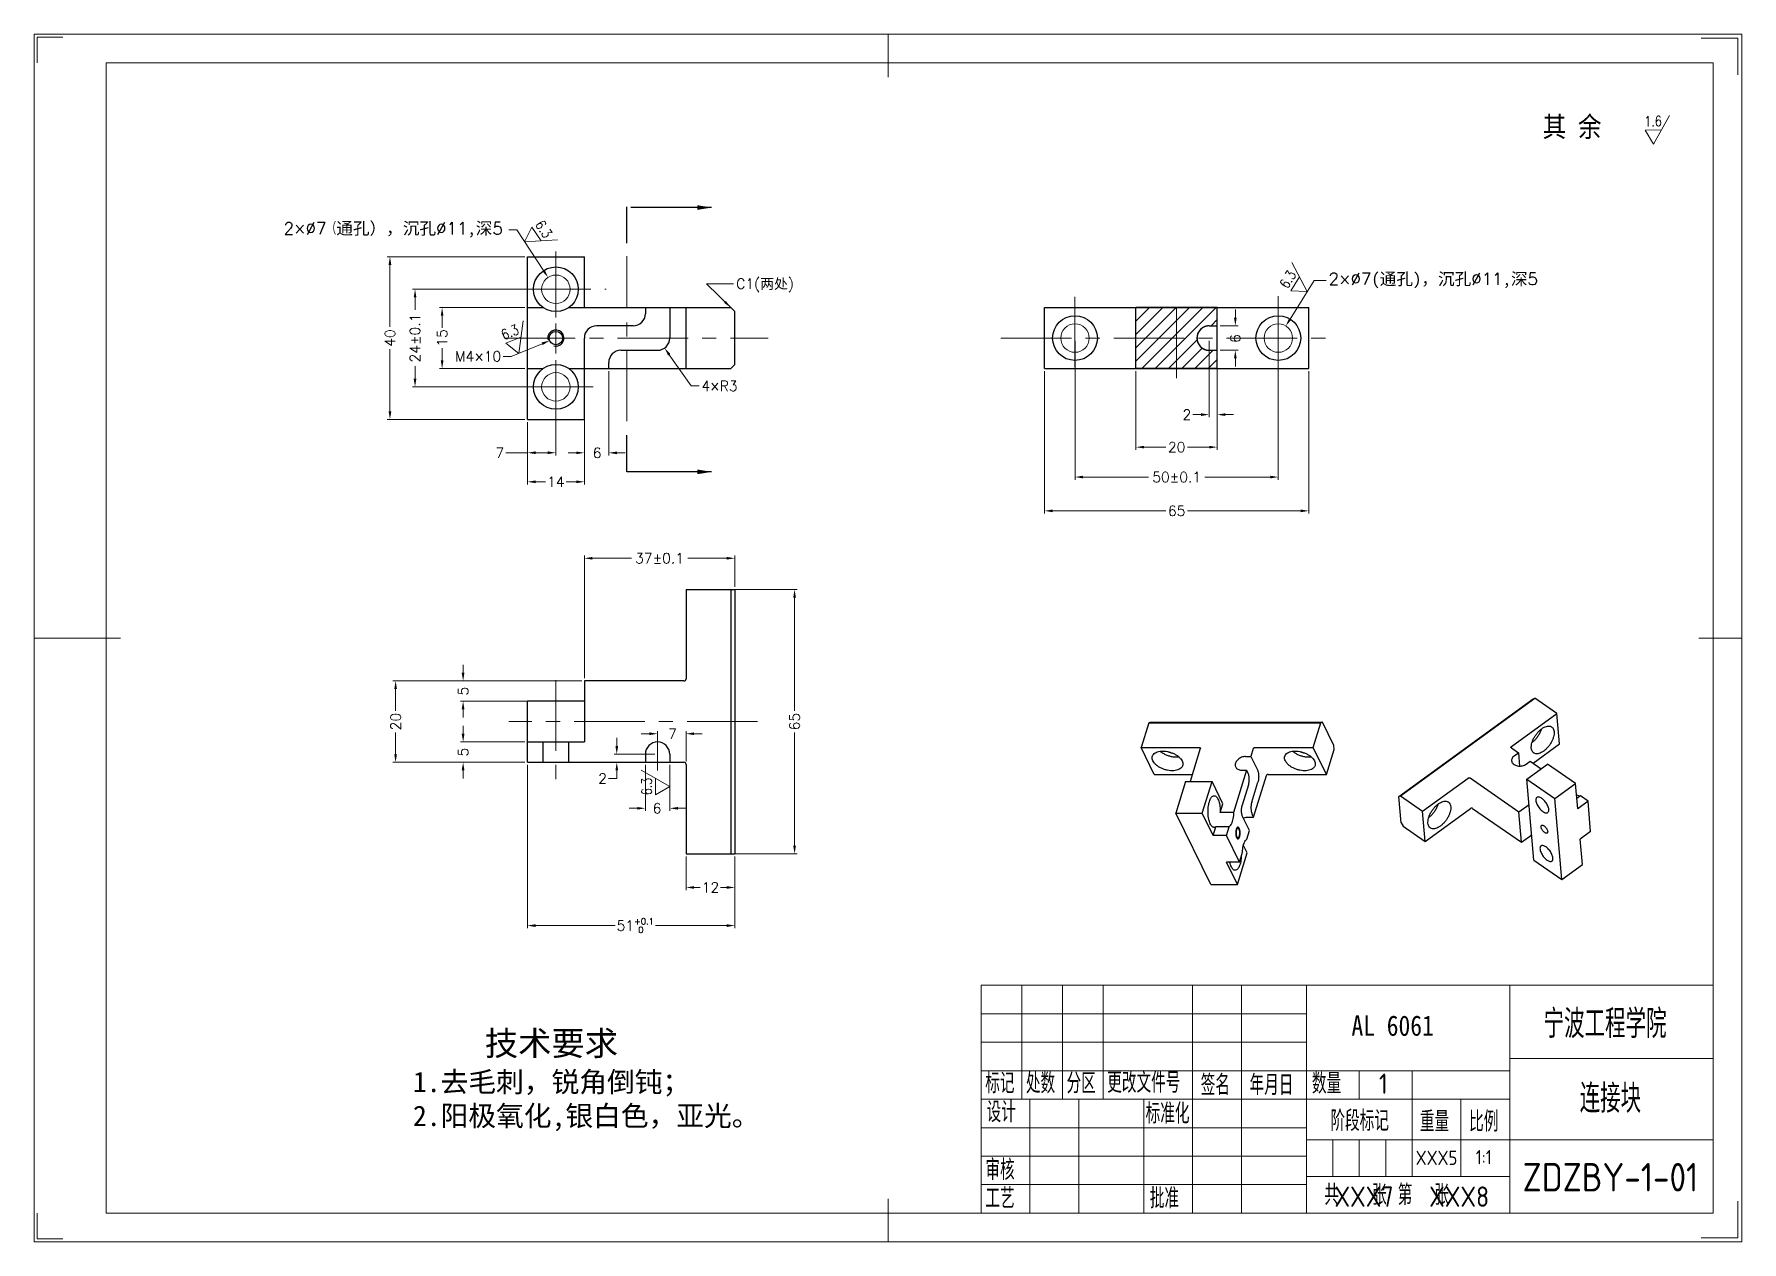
# Model space of a CAD drawing. Header units: millimetres. Extents: x 348 to 7549, y -2121 to -1262.
# Drawn here: x 1952.1 to 2372, y -2119.5 to -1822.5 of the extents above; entities that cross this region are included whole.
import ezdxf
from ezdxf.enums import TextEntityAlignment as Align

# ---------------------------------------------------------------- set-up
doc = ezdxf.new("R2010")
doc.units = ezdxf.units.MM
doc.header["$LTSCALE"] = 46.255
doc.header["$PDMODE"] = 3
doc.header["$PDSIZE"] = 8
doc.linetypes.add('CENTER', pattern=[0.6, 0.375, -0.075, 0.075, -0.075])
doc.layers.get('0').update_dxf_attribs({"linetype": 'CONTINUOUS'})
doc.layers.get('Defpoints').update_dxf_attribs({"linetype": 'CONTINUOUS'})
doc.layers.add('02___PRT_ALL_AXES', color=7, linetype='CONTINUOUS')
doc.layers.add('DEFAULT_1', color=7, linetype='CENTER')
for name, color, linetype, lineweight in [('dim', 82, 'CONTINUOUS', 9), ('中心线', 2, 'CENTER', 13), ('图框_内框线', 5, 'CONTINUOUS', 13), ('图框_外框线', 7, 'CONTINUOUS', 13), ('图框_标题栏属性', 1, 'CONTINUOUS', 13), ('图框_标题栏文字', 6, 'CONTINUOUS', 13), ('图框_角线', 5, 'CONTINUOUS', 13), ('尺寸线', 80, 'CONTINUOUS', 13), ('文字', 3, 'CONTINUOUS', 13), ('粗实线', 7, 'CONTINUOUS', 20), ('细实线', 20, 'CONTINUOUS', 13)]:
    doc.layers.add(name, color=color, linetype=linetype, lineweight=lineweight)
doc.styles.add('ROMANC', font='romanc.shx', dxfattribs={"bigfont": 'gbcbig.shx'})
doc.styles.get("Standard").update_dxf_attribs({"font": 'txt', "width": 0.85, "bigfont": 'gbcbig.shx'})
doc.styles.add('TXT08', font='txt.shx', dxfattribs={"width": 0.8, "bigfont": 'gbcbig.shx'})
doc.styles.add('宋体', font='SimSun.ttf')
doc.styles.add('工程字', font='gbenor.shx', dxfattribs={"bigfont": 'gbcbig.shx'})
doc.dimstyles.get("Standard").update_dxf_attribs({"dimtxt": 3.5, "dimasz": 3.5, "dimexe": 0.18, "dimexo": 0.0625, "dimgap": 0.09, "dimtad": 1, "dimdec": 3, "dimdsep": 46, "dimtxsty": 'Standard', "dimcen": 0.09, "dimadec": 0, "dimazin": 0, "dimtol": 1, "dimtp": 0.001, "dimtm": 0.001, "dimtfac": 1, "dimtdec": 3, "dimtofl": 0, "dimtmove": 0, "dimatfit": 3, "dimfxl": 1, "dimtolj": 1, "dimarcsym": 0})
doc.dimstyles.new('YanXiu', dxfattribs={"dimtxt": 2.5, "dimasz": 2.2, "dimexe": 0.66, "dimexo": 0.66, "dimgap": 0.66, "dimtad": 0, "dimtoh": 1, "dimdsep": 46, "dimtxsty": 'ROMANC', "dimcen": 0, "dimclrd": 256, "dimclre": 131, "dimclrt": 42, "dimazin": 2, "dimtfac": 1, "dimtofl": 0, "dimtmove": 0, "dimatfit": 3, "dimfxl": 1, "dimlwd": 5, "dimlwe": 5, "dimarcsym": 0})

msp = doc.modelspace()

# ---------------------------------------------------------------- texts
at = {"layer": 'dim', "style": 'TXT08', "width": 0.8}
for s, rotation, p in [('1.6', 1.0876714, (2350.19049, -1843.90856)), ('6.3', 303.3557591, (2077.39907, -1870.4436)), ('6.3', 58.0948899, (2260.36158, -1882.79016)), ('6.3', 22.3167825, (2069.07172, -1895.76353)), ('6.3', 90, (2102.70928, -2007.49717))]:
    msp.add_text(s, height=2.5, rotation=rotation, dxfattribs=at).set_placement(p, align=Align.MIDDLE)
at = {"layer": 'dim', "color": 42, "insert": (2124.72462, -1882.62848), "char_height": 2.5, "attachment_point": 1, "style": 'ROMANC'}
msp.add_mtext('C1({\\fSTFangsong|b0|i0|c134|p2;两处})', dxfattribs=at)
at = {"layer": '中心线', "insert": (2038.4136, -2067.63305), "char_height": 8, "width": 96.5820097, "attachment_point": 1, "style": '宋体'}
msp.add_mtext('{\\H0.75x;      技术要求\\P\\H0.83333x;  1.去毛刺，锐角倒钝；\\P  2.阳极氧化,银白色，亚光。}', dxfattribs=at)
at = {"layer": '图框_标题栏属性', "style": '工程字'}
for tag, text, p in [('宁波工程学院', 'xxx2', (2338.38341, -2065.45536)), ('连接块', 'xxx3', (2339.69794, -2083.85382)), ('ZDZBY-1-01', 'xxx4', (2339.69794, -2103.56647))]:
    msp.add_attdef(tag, text=text, height=7, dxfattribs=at).set_placement(p, align=Align.MIDDLE)
for tag, text, height, p in [('XXX5', 'xxx5', 3.5, (2296.92921, -2098.80333)), ('1:1', 'xxx6', 3.5, (2308.5514, -2098.64431)), ('XXX7', 'xxx7', 5, (2279.0979, -2108.34461)), ('XXX8', 'xxx8', 5, (2302.50149, -2108.34461))]:
    msp.add_attdef(tag, text=text, height=height, dxfattribs=at).set_placement(p, align=Align.MIDDLE_CENTER)
at = {"layer": '图框_标题栏文字', "style": '工程字'}
for s, p in [('标记', (2185.95088, -2082.94843)), ('处数', (2195.95088, -2082.94843)), ('分区', (2205.95088, -2082.94843)), ('更改文件号', (2215.95088, -2082.80002)), ('签名', (2238.95088, -2083.38716)), ('年月日', (2250.95088, -2083.38716)), ('数量', (2266.2855, -2083.03868)), ('1', (2282.79116, -2083.08186)), ('设计', (2186.2855, -2090.03868)), ('标准化', (2225.3899, -2090.38716)), ('阶段标记', (2270.84166, -2092.18716)), ('重量', (2292.84166, -2092.38716)), ('比例', (2304.95088, -2092.38716)), ('审核', (2185.99595, -2104.23876)), ('工艺', (2185.99595, -2111.23876)), ('批准', (2226.42091, -2111.23876)), ('共   张 第  张', (2269.3516, -2110.38716))]:
    msp.add_text(s, height=5, dxfattribs=at).set_placement(p)
at = {"layer": '文字', "insert": (2323.02569, -1842.76603), "char_height": 5, "width": 46.5466241, "attachment_point": 1}
msp.add_mtext('{\\fSimSun|b0|i0|c134|p2;其 余} ', dxfattribs=at)
at = {"layer": '细实线', "insert": (2276.02423, -2063.7992), "char_height": 5, "width": 34.3182427, "attachment_point": 1}
msp.add_mtext('{\\fFangSong|b0|i0|c134|p49;AL 6061}', dxfattribs=at)

# ---------------------------------------------------------------- blocks, each defined once
blk = doc.blocks.new('*D3')
at = {"layer": 'Defpoints', "color": 0, "transparency": 16777216}
for p in [(2080.37, -1885.24), (2045.73, -1909.24), (2080.37, -1909.24)]:
    blk.add_point(p, dxfattribs=at)
at = {"layer": 'dim', "color": 131, "lineweight": 5, "transparency": 16777216}
for p, q in [((2079.71, -1885.24), (2045.07, -1885.24)), ((2079.71, -1909.24), (2045.07, -1909.24))]:
    blk.add_line(p, q, dxfattribs=at)
at = {"layer": 'dim', "lineweight": 5, "transparency": 16777216}
for p, q in [((2045.73, -1887.24), (2045.73, -1890.33)), ((2045.73, -1907.24), (2045.73, -1904.15))]:
    blk.add_line(p, q, dxfattribs=at)
at = {"layer": 'dim', "transparency": 16777216}
for points in [[(2045.4, -1887.24), (2046.06, -1887.24), (2045.73, -1885.24)], [(2045.4, -1907.24), (2046.06, -1907.24), (2045.73, -1909.24)]]:
    blk.add_solid(points, dxfattribs=at)
at = {"layer": 'dim', "color": 42, "transparency": 16777216, "insert": (2045.73, -1897.24), "char_height": 2.5, "attachment_point": 5, "rotation": 90, "style": 'ROMANC'}
blk.add_mtext('\\A1;24±0.1', dxfattribs=at)
blk = doc.blocks.new('*D4')
at = {"layer": 'Defpoints', "color": 0, "transparency": 16777216}
for p in [(2073.37, -1877.24), (2039.56, -1917.24), (2073.37, -1917.24)]:
    blk.add_point(p, dxfattribs=at)
at = {"layer": 'dim', "color": 131, "lineweight": 5, "transparency": 16777216}
for p, q in [((2072.71, -1877.24), (2038.9, -1877.24)), ((2072.71, -1917.24), (2038.9, -1917.24))]:
    blk.add_line(p, q, dxfattribs=at)
at = {"layer": 'dim', "lineweight": 5, "transparency": 16777216}
for p, q in [((2039.56, -1879.24), (2039.56, -1894.5)), ((2039.56, -1915.24), (2039.56, -1899.99))]:
    blk.add_line(p, q, dxfattribs=at)
at = {"layer": 'dim', "transparency": 16777216}
for points in [[(2039.23, -1879.24), (2039.9, -1879.24), (2039.56, -1877.24)], [(2039.23, -1915.24), (2039.9, -1915.24), (2039.56, -1917.24)]]:
    blk.add_solid(points, dxfattribs=at)
at = {"layer": 'dim', "color": 42, "transparency": 16777216, "insert": (2039.56, -1897.24), "char_height": 2.5, "attachment_point": 5, "rotation": 90, "style": 'ROMANC'}
blk.add_mtext('40', dxfattribs=at)
blk = doc.blocks.new('*D5')
at = {"layer": 'Defpoints', "color": 0, "transparency": 16777216}
for p in [(2073.37, -1889.74), (2052.39, -1904.74), (2073.37, -1904.74)]:
    blk.add_point(p, dxfattribs=at)
at = {"layer": 'dim', "color": 131, "lineweight": 5, "transparency": 16777216}
for p, q in [((2072.71, -1889.74), (2051.73, -1889.74)), ((2072.71, -1904.74), (2051.73, -1904.74))]:
    blk.add_line(p, q, dxfattribs=at)
at = {"layer": 'dim', "lineweight": 5, "transparency": 16777216}
for p, q in [((2052.39, -1891.74), (2052.39, -1894.74)), ((2052.39, -1902.74), (2052.39, -1899.75))]:
    blk.add_line(p, q, dxfattribs=at)
at = {"layer": 'dim', "transparency": 16777216}
for points in [[(2052.06, -1891.74), (2052.72, -1891.74), (2052.39, -1889.74)], [(2052.06, -1902.74), (2052.72, -1902.74), (2052.39, -1904.74)]]:
    blk.add_solid(points, dxfattribs=at)
at = {"layer": 'dim', "color": 42, "transparency": 16777216, "insert": (2052.39, -1897.24), "char_height": 2.5, "attachment_point": 5, "rotation": 90, "style": 'ROMANC'}
blk.add_mtext('15', dxfattribs=at)
blk = doc.blocks.new('*D6')
at = {"layer": 'Defpoints', "color": 0, "transparency": 16777216}
for p in [(2208.03, -1897.24), (2258.03, -1897.24), (2258.03, -1931.42)]:
    blk.add_point(p, dxfattribs=at)
at = {"layer": 'dim', "color": 131, "lineweight": 5, "transparency": 16777216}
for p, q in [((2208.03, -1897.9), (2208.03, -1932.08)), ((2258.03, -1897.9), (2258.03, -1932.08))]:
    blk.add_line(p, q, dxfattribs=at)
at = {"layer": 'dim', "lineweight": 5, "transparency": 16777216}
for p, q in [((2210.03, -1931.42), (2226.12, -1931.42)), ((2256.03, -1931.42), (2239.94, -1931.42))]:
    blk.add_line(p, q, dxfattribs=at)
at = {"layer": 'dim', "transparency": 16777216}
for points in [[(2210.03, -1931.08), (2210.03, -1931.75), (2208.03, -1931.42)], [(2256.03, -1931.08), (2256.03, -1931.75), (2258.03, -1931.42)]]:
    blk.add_solid(points, dxfattribs=at)
at = {"layer": 'dim', "color": 42, "transparency": 16777216, "insert": (2233.03, -1931.42), "char_height": 2.5, "attachment_point": 5, "style": 'ROMANC'}
blk.add_mtext('\\A1;50±0.1', dxfattribs=at)
blk = doc.blocks.new('*D7')
at = {"layer": 'Defpoints', "color": 0, "transparency": 16777216}
for p in [(2223.03, -1904.74), (2243.03, -1904.74), (2243.03, -1924.06)]:
    blk.add_point(p, dxfattribs=at)
at = {"layer": 'dim', "color": 131, "lineweight": 5, "transparency": 16777216}
for p, q in [((2223.03, -1905.4), (2223.03, -1924.72)), ((2243.03, -1905.4), (2243.03, -1924.72))]:
    blk.add_line(p, q, dxfattribs=at)
at = {"layer": 'dim', "lineweight": 5, "transparency": 16777216}
for p, q in [((2225.03, -1924.06), (2230.34, -1924.06)), ((2241.03, -1924.06), (2235.71, -1924.06))]:
    blk.add_line(p, q, dxfattribs=at)
at = {"layer": 'dim', "transparency": 16777216}
for points in [[(2225.03, -1923.73), (2225.03, -1924.39), (2223.03, -1924.06)], [(2241.03, -1923.73), (2241.03, -1924.39), (2243.03, -1924.06)]]:
    blk.add_solid(points, dxfattribs=at)
at = {"layer": 'dim', "color": 42, "transparency": 16777216, "insert": (2233.03, -1924.06), "char_height": 2.5, "attachment_point": 5, "style": 'ROMANC'}
blk.add_mtext('20', dxfattribs=at)
blk = doc.blocks.new('*D8')
at = {"layer": 'Defpoints', "color": 0, "transparency": 16777216}
for p in [(2200.53, -1904.74), (2265.53, -1904.74), (2265.53, -1939.73)]:
    blk.add_point(p, dxfattribs=at)
at = {"layer": 'dim', "color": 131, "lineweight": 5, "transparency": 16777216}
for p, q in [((2200.53, -1905.4), (2200.53, -1940.39)), ((2265.53, -1905.4), (2265.53, -1940.39))]:
    blk.add_line(p, q, dxfattribs=at)
at = {"layer": 'dim', "lineweight": 5, "transparency": 16777216}
for p, q in [((2202.53, -1939.73), (2230.34, -1939.73)), ((2263.53, -1939.73), (2235.71, -1939.73))]:
    blk.add_line(p, q, dxfattribs=at)
at = {"layer": 'dim', "transparency": 16777216}
for points in [[(2202.53, -1939.4), (2202.53, -1940.06), (2200.53, -1939.73)], [(2263.53, -1939.4), (2263.53, -1940.06), (2265.53, -1939.73)]]:
    blk.add_solid(points, dxfattribs=at)
at = {"layer": 'dim', "color": 42, "transparency": 16777216, "insert": (2233.03, -1939.73), "char_height": 2.5, "attachment_point": 5, "style": 'ROMANC'}
blk.add_mtext('65', dxfattribs=at)
blk = doc.blocks.new('*D9')
at = {"layer": 'Defpoints', "color": 0, "transparency": 16777216}
for p in [(2073.37, -1917.24), (2087.37, -1917.24), (2087.37, -1932.58)]:
    blk.add_point(p, dxfattribs=at)
at = {"layer": 'dim', "color": 131, "lineweight": 5, "transparency": 16777216}
for p, q in [((2073.37, -1917.9), (2073.37, -1933.24)), ((2087.37, -1917.9), (2087.37, -1933.24))]:
    blk.add_line(p, q, dxfattribs=at)
at = {"layer": 'dim', "lineweight": 5, "transparency": 16777216}
for p, q in [((2075.37, -1932.58), (2077.8, -1932.58)), ((2085.37, -1932.58), (2082.93, -1932.58))]:
    blk.add_line(p, q, dxfattribs=at)
at = {"layer": 'dim', "transparency": 16777216}
for points in [[(2075.37, -1932.25), (2075.37, -1932.92), (2073.37, -1932.58)], [(2085.37, -1932.25), (2085.37, -1932.92), (2087.37, -1932.58)]]:
    blk.add_solid(points, dxfattribs=at)
at = {"layer": 'dim', "color": 42, "transparency": 16777216, "insert": (2080.37, -1932.58), "char_height": 2.5, "attachment_point": 5, "style": 'ROMANC'}
blk.add_mtext('14', dxfattribs=at)
blk = doc.blocks.new('*D10')
at = {"layer": 'Defpoints', "color": 0, "transparency": 16777216}
for p in [(2112.37, -2024.05), (2124.37, -2024.05), (2124.37, -2032.32)]:
    blk.add_point(p, dxfattribs=at)
at = {"layer": 'dim', "color": 131, "lineweight": 5, "transparency": 16777216}
for p, q in [((2112.37, -2024.71), (2112.37, -2032.98)), ((2124.37, -2024.71), (2124.37, -2032.98))]:
    blk.add_line(p, q, dxfattribs=at)
at = {"layer": 'dim', "lineweight": 5, "transparency": 16777216}
for p, q in [((2114.37, -2032.32), (2115.86, -2032.32)), ((2122.37, -2032.32), (2120.87, -2032.32))]:
    blk.add_line(p, q, dxfattribs=at)
at = {"layer": 'dim', "transparency": 16777216}
for points in [[(2114.37, -2031.99), (2114.37, -2032.66), (2112.37, -2032.32)], [(2122.37, -2031.99), (2122.37, -2032.66), (2124.37, -2032.32)]]:
    blk.add_solid(points, dxfattribs=at)
at = {"layer": 'dim', "color": 42, "transparency": 16777216, "insert": (2118.37, -2032.32), "char_height": 2.5, "attachment_point": 5, "style": 'ROMANC'}
blk.add_mtext('12', dxfattribs=at)
blk = doc.blocks.new('*D11')
at = {"layer": 'Defpoints', "color": 0, "transparency": 16777216}
for p in [(2087.37, -1981.55), (2040.96, -2001.55), (2073.37, -2001.55)]:
    blk.add_point(p, dxfattribs=at)
at = {"layer": 'dim', "color": 131, "lineweight": 5, "transparency": 16777216}
for p, q in [((2086.71, -1981.55), (2040.3, -1981.55)), ((2072.71, -2001.55), (2040.3, -2001.55))]:
    blk.add_line(p, q, dxfattribs=at)
at = {"layer": 'dim', "lineweight": 5, "transparency": 16777216}
for p, q in [((2040.96, -1983.55), (2040.96, -1988.87)), ((2040.96, -1999.55), (2040.96, -1994.24))]:
    blk.add_line(p, q, dxfattribs=at)
at = {"layer": 'dim', "transparency": 16777216}
for points in [[(2040.62, -1983.55), (2041.29, -1983.55), (2040.96, -1981.55)], [(2040.62, -1999.55), (2041.29, -1999.55), (2040.96, -2001.55)]]:
    blk.add_solid(points, dxfattribs=at)
at = {"layer": 'dim', "color": 42, "transparency": 16777216, "insert": (2040.96, -1991.55), "char_height": 2.5, "attachment_point": 5, "rotation": 90, "style": 'ROMANC'}
blk.add_mtext('20', dxfattribs=at)
blk = doc.blocks.new('*D12')
at = {"layer": 'Defpoints', "color": 0, "transparency": 16777216}
for p in [(2112.37, -1959.05), (2112.37, -2024.05), (2139.07, -2024.05)]:
    blk.add_point(p, dxfattribs=at)
at = {"layer": 'dim', "color": 131, "lineweight": 5, "transparency": 16777216}
for p, q in [((2113.03, -1959.05), (2139.73, -1959.05)), ((2113.03, -2024.05), (2139.73, -2024.05))]:
    blk.add_line(p, q, dxfattribs=at)
at = {"layer": 'dim', "lineweight": 5, "transparency": 16777216}
for p, q in [((2139.07, -1961.05), (2139.07, -1988.87)), ((2139.07, -2022.05), (2139.07, -1994.24))]:
    blk.add_line(p, q, dxfattribs=at)
at = {"layer": 'dim', "transparency": 16777216}
for points in [[(2138.73, -1961.05), (2139.4, -1961.05), (2139.07, -1959.05)], [(2138.73, -2022.05), (2139.4, -2022.05), (2139.07, -2024.05)]]:
    blk.add_solid(points, dxfattribs=at)
at = {"layer": 'dim', "color": 42, "transparency": 16777216, "insert": (2139.07, -1991.55), "char_height": 2.5, "attachment_point": 5, "rotation": 90, "style": 'ROMANC'}
blk.add_mtext('65', dxfattribs=at)
blk = doc.blocks.new('*D13')
at = {"layer": 'Defpoints', "color": 0, "transparency": 16777216}
for p in [(2057.55, -1981.55), (2087.37, -1981.55), (2087.37, -1986.55)]:
    blk.add_point(p, dxfattribs=at)
at = {"layer": 'dim', "lineweight": 5, "transparency": 16777216}
for p, q in [((2057.55, -1979.55), (2057.55, -1977.55)), ((2057.55, -1988.55), (2057.55, -1990.55))]:
    blk.add_line(p, q, dxfattribs=at)
at = {"layer": 'dim', "color": 131, "lineweight": 5, "transparency": 16777216}
for p, q in [((2086.71, -1981.55), (2056.89, -1981.55)), ((2086.71, -1986.55), (2056.89, -1986.55))]:
    blk.add_line(p, q, dxfattribs=at)
at = {"layer": 'dim', "transparency": 16777216}
for points in [[(2057.21, -1979.55), (2057.88, -1979.55), (2057.55, -1981.55)], [(2057.21, -1988.55), (2057.88, -1988.55), (2057.55, -1986.55)]]:
    blk.add_solid(points, dxfattribs=at)
at = {"layer": 'dim', "color": 42, "transparency": 16777216, "insert": (2057.55, -1984.05), "char_height": 2.5, "attachment_point": 5, "rotation": 90, "style": 'ROMANC'}
blk.add_mtext('5', dxfattribs=at)
blk = doc.blocks.new('*D14')
at = {"layer": 'Defpoints', "color": 0, "transparency": 16777216}
for p in [(2073.37, -1996.55), (2057.55, -2001.55), (2073.37, -2001.55)]:
    blk.add_point(p, dxfattribs=at)
at = {"layer": 'dim', "lineweight": 5, "transparency": 16777216}
for p, q in [((2057.55, -1994.55), (2057.55, -1992.55)), ((2057.55, -2003.55), (2057.55, -2005.55))]:
    blk.add_line(p, q, dxfattribs=at)
at = {"layer": 'dim', "color": 131, "lineweight": 5, "transparency": 16777216}
for p, q in [((2072.71, -1996.55), (2056.89, -1996.55)), ((2072.71, -2001.55), (2056.89, -2001.55))]:
    blk.add_line(p, q, dxfattribs=at)
at = {"layer": 'dim', "transparency": 16777216}
for points in [[(2057.21, -1994.55), (2057.88, -1994.55), (2057.55, -1996.55)], [(2057.21, -2003.55), (2057.88, -2003.55), (2057.55, -2001.55)]]:
    blk.add_solid(points, dxfattribs=at)
at = {"layer": 'dim', "color": 42, "transparency": 16777216, "insert": (2057.55, -1999.05), "char_height": 2.5, "attachment_point": 5, "rotation": 90, "style": 'ROMANC'}
blk.add_mtext('5', dxfattribs=at)
blk = doc.blocks.new('*D15')
at = {"layer": 'Defpoints', "color": 0, "transparency": 16777216}
for p in [(2095.34, -2001.55), (2105.37, -1999.55), (2105.37, -2001.55)]:
    blk.add_point(p, dxfattribs=at)
at = {"layer": 'dim', "lineweight": 5, "transparency": 16777216}
for p, q in [((2095.34, -1997.55), (2095.34, -1995.55)), ((2095.34, -2005.55), (2093.34, -2005.55)), ((2095.34, -2003.55), (2095.34, -2005.55))]:
    blk.add_line(p, q, dxfattribs=at)
at = {"layer": 'dim', "color": 131, "lineweight": 5, "transparency": 16777216}
for p, q in [((2104.71, -1999.55), (2094.68, -1999.55)), ((2104.71, -2001.55), (2094.68, -2001.55))]:
    blk.add_line(p, q, dxfattribs=at)
at = {"layer": 'dim', "transparency": 16777216}
for points in [[(2095.01, -1997.55), (2095.68, -1997.55), (2095.34, -1999.55)], [(2095.01, -2003.55), (2095.68, -2003.55), (2095.34, -2001.55)]]:
    blk.add_solid(points, dxfattribs=at)
at = {"layer": 'dim', "color": 42, "transparency": 16777216, "insert": (2091.85, -2005.55), "char_height": 2.5, "attachment_point": 5, "style": 'ROMANC'}
blk.add_mtext('2', dxfattribs=at)
blk = doc.blocks.new('*D16')
at = {"layer": 'Defpoints', "color": 0, "transparency": 16777216}
for p in [(2102.37, -2001.55), (2108.37, -2001.55), (2108.37, -2012.86)]:
    blk.add_point(p, dxfattribs=at)
at = {"layer": 'dim', "color": 131, "lineweight": 5, "transparency": 16777216}
for p, q in [((2102.37, -2002.21), (2102.37, -2013.52)), ((2108.37, -2002.21), (2108.37, -2013.52))]:
    blk.add_line(p, q, dxfattribs=at)
at = {"layer": 'dim', "lineweight": 5, "transparency": 16777216}
for p, q in [((2100.37, -2012.86), (2098.37, -2012.86)), ((2110.37, -2012.86), (2112.37, -2012.86))]:
    blk.add_line(p, q, dxfattribs=at)
at = {"layer": 'dim', "transparency": 16777216}
for points in [[(2100.37, -2012.53), (2100.37, -2013.19), (2102.37, -2012.86)], [(2110.37, -2012.53), (2110.37, -2013.19), (2108.37, -2012.86)]]:
    blk.add_solid(points, dxfattribs=at)
at = {"layer": 'dim', "color": 42, "transparency": 16777216, "insert": (2105.24, -2012.86), "char_height": 2.5, "attachment_point": 5, "style": 'ROMANC'}
blk.add_mtext('6', dxfattribs=at)
blk = doc.blocks.new('*D17')
at = {"layer": 'Defpoints', "color": 0, "transparency": 16777216}
for p in [(2073.37, -2001.55), (2124.37, -2024.05), (2124.37, -2041.7)]:
    blk.add_point(p, dxfattribs=at)
at = {"layer": 'dim', "color": 131, "lineweight": 5, "transparency": 16777216}
for p, q in [((2073.37, -2002.21), (2073.37, -2042.36)), ((2124.37, -2024.71), (2124.37, -2042.36))]:
    blk.add_line(p, q, dxfattribs=at)
at = {"layer": 'dim', "lineweight": 5, "transparency": 16777216}
for p, q in [((2075.37, -2041.7), (2094.92, -2041.7)), ((2122.37, -2041.7), (2104.86, -2041.7))]:
    blk.add_line(p, q, dxfattribs=at)
at = {"layer": 'dim', "transparency": 16777216}
for points in [[(2075.37, -2041.37), (2075.37, -2042.04), (2073.37, -2041.7)], [(2122.37, -2041.37), (2122.37, -2042.04), (2124.37, -2041.7)]]:
    blk.add_solid(points, dxfattribs=at)
at = {"layer": 'dim', "color": 42, "transparency": 16777216, "insert": (2099.89, -2041.7), "char_height": 2.5, "attachment_point": 5, "style": 'ROMANC'}
blk.add_mtext('\\A1;51{\\H1.500000;\\S+0.1^  0;}', dxfattribs=at)
blk = doc.blocks.new('*D18')
at = {"layer": 'Defpoints', "color": 0, "transparency": 16777216}
for p in [(2112.37, -1994.53), (2105.37, -2001.55), (2112.37, -2002.05)]:
    blk.add_point(p, dxfattribs=at)
at = {"layer": 'dim', "lineweight": 5, "transparency": 16777216}
for p, q in [((2103.37, -1994.53), (2101.37, -1994.53)), ((2114.37, -1994.53), (2116.37, -1994.53))]:
    blk.add_line(p, q, dxfattribs=at)
at = {"layer": 'dim', "color": 131, "lineweight": 5, "transparency": 16777216}
for p, q in [((2105.37, -2000.89), (2105.37, -1993.87)), ((2112.37, -2001.39), (2112.37, -1993.87))]:
    blk.add_line(p, q, dxfattribs=at)
at = {"layer": 'dim', "transparency": 16777216}
for points in [[(2103.37, -1994.19), (2103.37, -1994.86), (2105.37, -1994.53)], [(2114.37, -1994.19), (2114.37, -1994.86), (2112.37, -1994.53)]]:
    blk.add_solid(points, dxfattribs=at)
at = {"layer": 'dim', "color": 42, "transparency": 16777216, "insert": (2109.02, -1994.53), "char_height": 2.5, "attachment_point": 5, "style": 'ROMANC'}
blk.add_mtext('7', dxfattribs=at)
blk = doc.blocks.new('*D19')
at = {"layer": 'Defpoints', "color": 0, "transparency": 16777216}
for p in [(2241.03, -1897.24), (2243.03, -1897.24), (2241.03, -1916.07)]:
    blk.add_point(p, dxfattribs=at)
at = {"layer": 'dim', "color": 131, "lineweight": 5, "transparency": 16777216}
for p, q in [((2241.03, -1897.9), (2241.03, -1916.73)), ((2243.03, -1897.9), (2243.03, -1916.73))]:
    blk.add_line(p, q, dxfattribs=at)
at = {"layer": 'dim', "lineweight": 5, "transparency": 16777216}
for p, q in [((2239.03, -1916.07), (2237.03, -1916.07)), ((2245.03, -1916.07), (2247.03, -1916.07))]:
    blk.add_line(p, q, dxfattribs=at)
at = {"layer": 'dim', "transparency": 16777216}
for points in [[(2239.03, -1915.73), (2239.03, -1916.4), (2241.03, -1916.07)], [(2245.03, -1915.73), (2245.03, -1916.4), (2243.03, -1916.07)]]:
    blk.add_solid(points, dxfattribs=at)
at = {"layer": 'dim', "color": 42, "transparency": 16777216, "insert": (2235.54, -1916.07), "char_height": 2.5, "attachment_point": 5, "style": 'ROMANC'}
blk.add_mtext('2', dxfattribs=at)
blk = doc.blocks.new('*D20')
at = {"layer": 'Defpoints', "color": 0, "transparency": 16777216}
for p in [(2243.03, -1894.24), (2243.03, -1900.24), (2247.46, -1900.24)]:
    blk.add_point(p, dxfattribs=at)
at = {"layer": 'dim', "lineweight": 5, "transparency": 16777216}
for p, q in [((2247.46, -1892.24), (2247.46, -1890.24)), ((2247.46, -1902.24), (2247.46, -1904.24))]:
    blk.add_line(p, q, dxfattribs=at)
at = {"layer": 'dim', "color": 131, "lineweight": 5, "transparency": 16777216}
for p, q in [((2243.69, -1894.24), (2248.12, -1894.24)), ((2243.69, -1900.24), (2248.12, -1900.24))]:
    blk.add_line(p, q, dxfattribs=at)
at = {"layer": 'dim', "transparency": 16777216}
for points in [[(2247.13, -1892.24), (2247.79, -1892.24), (2247.46, -1894.24)], [(2247.13, -1902.24), (2247.79, -1902.24), (2247.46, -1900.24)]]:
    blk.add_solid(points, dxfattribs=at)
at = {"layer": 'dim', "color": 42, "transparency": 16777216, "insert": (2247.46, -1897.36), "char_height": 2.5, "attachment_point": 5, "rotation": 90, "style": 'ROMANC'}
blk.add_mtext('6', dxfattribs=at)
blk = doc.blocks.new('*D21')
at = {"layer": 'Defpoints', "color": 0, "transparency": 16777216}
for p in [(2087.37, -1904.74), (2093.37, -1904.74), (2093.37, -1925.46)]:
    blk.add_point(p, dxfattribs=at)
at = {"layer": 'dim', "color": 131, "lineweight": 5, "transparency": 16777216}
for p, q in [((2087.37, -1905.4), (2087.37, -1926.12)), ((2093.37, -1905.4), (2093.37, -1926.12))]:
    blk.add_line(p, q, dxfattribs=at)
at = {"layer": 'dim', "lineweight": 5, "transparency": 16777216}
for p, q in [((2085.37, -1925.46), (2083.37, -1925.46)), ((2095.37, -1925.46), (2097.37, -1925.46))]:
    blk.add_line(p, q, dxfattribs=at)
at = {"layer": 'dim', "transparency": 16777216}
for points in [[(2085.37, -1925.13), (2085.37, -1925.79), (2087.37, -1925.46)], [(2095.37, -1925.13), (2095.37, -1925.79), (2093.37, -1925.46)]]:
    blk.add_solid(points, dxfattribs=at)
at = {"layer": 'dim', "color": 42, "transparency": 16777216, "insert": (2090.5, -1925.46), "char_height": 2.5, "attachment_point": 5, "style": 'ROMANC'}
blk.add_mtext('6', dxfattribs=at)
blk = doc.blocks.new('*D22')
at = {"layer": 'Defpoints', "color": 0, "transparency": 16777216}
for p in [(2105.37, -1897.24), (2107.09, -1899.7)]:
    blk.add_point(p, dxfattribs=at)
at = {"layer": 'dim', "lineweight": 5, "transparency": 16777216}
for p, q in [((2113.64, -1909.01), (2108.24, -1901.33)), ((2115.64, -1909.01), (2113.64, -1909.01))]:
    blk.add_line(p, q, dxfattribs=at)
at = {"layer": 'dim', "transparency": 16777216}
blk.add_solid([(2108.52, -1901.14), (2107.97, -1901.52), (2107.09, -1899.7)], dxfattribs=at)
at = {"layer": 'dim', "color": 42, "transparency": 16777216, "insert": (2120.61, -1909.01), "char_height": 2.5, "attachment_point": 5, "style": 'ROMANC'}
blk.add_mtext('4×R3', dxfattribs=at)
blk = doc.blocks.new('*D23')
at = {"layer": 'Defpoints', "color": 0, "transparency": 16777216}
for p in [(2078.44, -1882.32), (2082.29, -1888.17)]:
    blk.add_point(p, dxfattribs=at)
at = {"layer": 'dim', "lineweight": 5, "transparency": 16777216}
for p, q in [((2068.76, -1870.65), (2070.76, -1870.65)), ((2070.76, -1870.65), (2077.34, -1880.65))]:
    blk.add_line(p, q, dxfattribs=at)
at = {"layer": 'dim', "transparency": 16777216}
blk.add_solid([(2077.62, -1880.47), (2077.06, -1880.83), (2078.44, -1882.32)], dxfattribs=at)
at = {"layer": 'dim', "color": 42, "transparency": 16777216, "insert": (2040.37, -1870.65), "char_height": 2.5, "attachment_point": 5, "style": 'ROMANC'}
blk.add_mtext('{\\H1.2x;2×∅7（\\fSTFangsong|b0|i0|c134|p2;通孔），沉孔\\Fromanc,gbcbig|c134;%%C11\\fSTFangsong|b0|i0|c134|p2;,深\\Fromanc,gbcbig|c134;5}', dxfattribs=at)
blk = doc.blocks.new('*D24')
at = {"layer": 'Defpoints', "color": 0, "transparency": 16777216}
for p in [(2259.88, -1894.27), (2256.18, -1900.21)]:
    blk.add_point(p, dxfattribs=at)
at = {"layer": 'dim', "lineweight": 5, "transparency": 16777216}
for p, q in [((2266.84, -1883.09), (2260.94, -1892.57)), ((2269.78, -1883.09), (2266.84, -1883.09))]:
    blk.add_line(p, q, dxfattribs=at)
at = {"layer": 'dim', "transparency": 16777216}
blk.add_solid([(2260.65, -1892.4), (2261.22, -1892.75), (2259.88, -1894.27)], dxfattribs=at)
at = {"layer": 'dim', "color": 42, "transparency": 16777216, "insert": (2296.14, -1883.09), "char_height": 2.5, "attachment_point": 5, "style": 'ROMANC'}
blk.add_mtext('{\\H1.2x;2×∅7\\fSTFangsong|b0|i0|c134|p2;(通孔)，沉孔\\Fromanc,gbcbig|c134;%%C11\\fSTFangsong|b0|i0|c134|p2;,深\\Fromanc,gbcbig|c134;5}', dxfattribs=at)
blk = doc.blocks.new('*D25')
at = {"layer": 'Defpoints', "color": 0, "transparency": 16777216}
for p in [(2078.84, -1897.87), (2081.89, -1896.62)]:
    blk.add_point(p, dxfattribs=at)
at = {"layer": 'dim', "lineweight": 5, "transparency": 16777216}
for p, q in [((2067.41, -1901.74), (2069.41, -1901.74)), ((2069.41, -1901.74), (2076.99, -1898.63))]:
    blk.add_line(p, q, dxfattribs=at)
at = {"layer": 'dim', "transparency": 16777216}
blk.add_solid([(2076.86, -1898.32), (2077.12, -1898.94), (2078.84, -1897.87)], dxfattribs=at)
at = {"layer": 'dim', "color": 42, "transparency": 16777216, "insert": (2061.26, -1901.74), "char_height": 2.5, "attachment_point": 5, "style": 'ROMANC'}
blk.add_mtext('M4×10', dxfattribs=at)
blk = doc.blocks.new('*D26')
at = {"layer": 'Defpoints', "color": 0, "transparency": 16777216}
for p in [(2073.37, -1917.24), (2080.37, -1917.24), (2080.37, -1925.44)]:
    blk.add_point(p, dxfattribs=at)
at = {"layer": 'dim', "color": 131, "lineweight": 5, "transparency": 16777216}
for p, q in [((2073.37, -1917.9), (2073.37, -1926.1)), ((2080.37, -1917.9), (2080.37, -1926.1))]:
    blk.add_line(p, q, dxfattribs=at)
at = {"layer": 'dim', "lineweight": 5, "transparency": 16777216}
for p, q in [((2073.37, -1925.44), (2068.07, -1925.44)), ((2078.37, -1925.44), (2075.37, -1925.44))]:
    blk.add_line(p, q, dxfattribs=at)
at = {"layer": 'dim', "transparency": 16777216}
for points in [[(2075.37, -1925.1), (2075.37, -1925.77), (2073.37, -1925.44)], [(2078.37, -1925.1), (2078.37, -1925.77), (2080.37, -1925.44)]]:
    blk.add_solid(points, dxfattribs=at)
at = {"layer": 'dim', "color": 42, "transparency": 16777216, "insert": (2066.57, -1925.44), "char_height": 2.5, "attachment_point": 5, "style": 'ROMANC'}
blk.add_mtext('7', dxfattribs=at)
blk = doc.blocks.new('*D588')
at = {"layer": 'Defpoints', "color": 0, "transparency": 16777216}
for p in [(2124.37, -1951.38), (2124.37, -1959.05), (2087.37, -1981.55)]:
    blk.add_point(p, dxfattribs=at)
at = {"layer": 'dim', "color": 131, "lineweight": 5, "transparency": 16777216}
for p, q in [((2087.37, -1980.89), (2087.37, -1950.72)), ((2124.37, -1958.39), (2124.37, -1950.72))]:
    blk.add_line(p, q, dxfattribs=at)
at = {"layer": 'dim', "lineweight": 5, "transparency": 16777216}
for p, q in [((2089.37, -1951.38), (2098.96, -1951.38)), ((2122.37, -1951.38), (2112.78, -1951.38))]:
    blk.add_line(p, q, dxfattribs=at)
at = {"layer": 'dim', "transparency": 16777216}
for points in [[(2089.37, -1951.05), (2089.37, -1951.72), (2087.37, -1951.38)], [(2122.37, -1951.05), (2122.37, -1951.72), (2124.37, -1951.38)]]:
    blk.add_solid(points, dxfattribs=at)
at = {"layer": 'dim', "color": 42, "transparency": 16777216, "insert": (2105.87, -1951.38), "char_height": 2.5, "attachment_point": 5, "style": 'ROMANC'}
blk.add_mtext('\\A1;37±0.1', dxfattribs=at)

# ---------------------------------------------------------------- dimensions: what is measured, and where the dimension line sits
at = {"layer": 'dim'}
for p1, p2, text, picture, middle in [((2082.29174, -1888.1666), (2078.44288, -1882.3197), '{\\H1.2x;2×<>（\\fSTFangsong|b0|i0|c134|p2;通孔），沉孔\\Fromanc,gbcbig|c134;%%C11\\fSTFangsong|b0|i0|c134|p2;,深\\Fromanc,gbcbig|c134;5}', '*D23', (2040.36652, -1870.64842)), ((2256.17874, -1900.21439), (2259.87833, -1894.27191), '{\\H1.2x;2×<>\\fSTFangsong|b0|i0|c134|p2;(通孔)，沉孔\\Fromanc,gbcbig|c134;%%C11\\fSTFangsong|b0|i0|c134|p2;,深\\Fromanc,gbcbig|c134;5}', '*D24', (2296.13971, -1883.09277)), ((2081.89372, -1896.6166), (2078.8409, -1897.8697), 'M4×10', '*D25', (2061.25889, -1901.73994))]:
    dim = msp.add_diameter_dim_2p(p1=p1, p2=p2, text=text, dimstyle='YanXiu', override={"dimasz": 2, "dimtoh": 1}, dxfattribs=at)
    dim.commit()
    dim.dimension.update_dxf_attribs({"geometry": picture, "text_midpoint": middle, "dimtype": 163})
for base, p1, p2, override, picture, middle in [((2039.56303, -1917.24315), (2073.36731, -1877.24315), (2073.36731, -1917.24315), {"dimasz": 2}, '*D4', (2039.56303, -1897.24315)), ((2045.73021, -1909.24315), (2080.36731, -1885.24315), (2080.36731, -1909.24315), {"dimasz": 2, "dimgap": 0.66, "dimtol": 1, "dimlim": 0, "dimtp": 0.1, "dimtm": 0.1, "dimtfac": 1, "dimtdec": 3, "dimtolj": 1}, '*D3', (2045.73021, -1897.24315)), ((2052.39076, -1904.74315), (2073.36731, -1889.74315), (2073.36731, -1904.74315), {"dimasz": 2}, '*D5', (2052.39076, -1897.24315)), ((2247.46104, -1900.24315), (2243.02853, -1894.24315), (2243.02853, -1900.24315), {"dimasz": 2}, '*D20', (2247.46104, -1897.35699)), ((2057.5457, -1981.55472), (2087.36731, -1986.55472), (2087.36731, -1981.55472), {"dimasz": 2}, '*D13', (2057.5457, -1984.05472)), ((2057.5457, -2001.55472), (2073.36731, -1996.55472), (2073.36731, -2001.55472), {"dimasz": 2}, '*D14', (2057.5457, -1999.05472))]:
    dim = msp.add_linear_dim(base=base, p1=p1, p2=p2, angle=90, dimstyle='YanXiu', override=override, dxfattribs=at)
    dim.commit()
    dim.dimension.update_dxf_attribs({"geometry": picture, "text_midpoint": middle, "dimtype": 160})
dim = msp.add_radius_dim(center=(2105.36731, -1897.24315), mpoint=(2107.09336, -1899.69687), text='4×<>', dimstyle='YanXiu', override={"dimasz": 2}, dxfattribs=at)
dim.commit()
dim.dimension.update_dxf_attribs({"geometry": '*D22', "text_midpoint": (2120.60623, -1909.00831), "dimtype": 164})
for base, p1, p2, override, picture, middle in [((2258.02853, -1931.41538), (2208.02853, -1897.24315), (2258.02853, -1897.24315), {"dimasz": 2, "dimgap": 0.66, "dimtol": 1, "dimlim": 0, "dimtp": 0.1, "dimtm": 0.1, "dimtfac": 1, "dimtdec": 3, "dimtolj": 1}, '*D6', (2233.02853, -1931.41538)), ((2241.02853, -1916.06656), (2243.02853, -1897.24315), (2241.02853, -1897.24315), {"dimasz": 2}, '*D19', (2235.5352, -1916.06656)), ((2093.36731, -1925.46125), (2087.36731, -1904.74315), (2093.36731, -1904.74315), {"dimasz": 2}, '*D21', (2090.49674, -1925.46125)), ((2265.52853, -1939.72933), (2200.52853, -1904.74315), (2265.52853, -1904.74315), {"dimasz": 2}, '*D8', (2233.02853, -1939.72933)), ((2243.02853, -1924.06074), (2223.02853, -1904.74315), (2243.02853, -1904.74315), {"dimasz": 2}, '*D7', (2233.02853, -1924.06074)), ((2080.36731, -1925.43504), (2073.36731, -1917.24315), (2080.36731, -1917.24315), {"dimasz": 2, "dimtoh": 1}, '*D26', (2066.57386, -1925.43504)), ((2087.36731, -1932.58297), (2073.36731, -1917.24315), (2087.36731, -1917.24315), {"dimasz": 2}, '*D9', (2080.36731, -1932.58297)), ((2112.36731, -1994.52615), (2105.36731, -2001.55472), (2112.36731, -2002.05472), {"dimasz": 2}, '*D18', (2109.01839, -1994.52615)), ((2124.36731, -2041.70311), (2073.36731, -2001.55472), (2124.36731, -2024.05472), {"dimasz": 2, "dimgap": 0.66, "dimtol": 1, "dimlim": 0, "dimtp": 0.1, "dimtm": 0, "dimtfac": 0.6, "dimtdec": 3, "dimtolj": 1}, '*D17', (2099.88972, -2041.70311)), ((2108.36731, -2012.86013), (2102.36731, -2001.55472), (2108.36731, -2001.55472), {"dimasz": 2}, '*D16', (2105.23924, -2012.86013))]:
    dim = msp.add_linear_dim(base=base, p1=p1, p2=p2, dimstyle='YanXiu', override=override, dxfattribs=at)
    dim.commit()
    dim.dimension.update_dxf_attribs({"geometry": picture, "text_midpoint": middle, "dimtype": 160})
for base, p1, p2, override, picture, middle in [((2124.36731, -1951.38364), (2087.36731, -1981.55472), (2124.36731, -1959.05472), {"dimasz": 2, "dimgap": 0.66, "dimtol": 1, "dimlim": 0, "dimtp": 0.1, "dimtm": 0.1, "dimtfac": 1, "dimtdec": 3, "dimtolj": 1}, '*D588', (2105.86731, -1951.38364)), ((2124.36731, -2032.32476), (2112.36731, -2024.05472), (2124.36731, -2024.05472), {"dimasz": 2}, '*D10', (2118.36731, -2032.32476))]:
    dim = msp.add_linear_dim(base=base, p1=p1, p2=p2, dimstyle='YanXiu', override=override, dxfattribs=at)
    dim.commit()
    dim.dimension.update_dxf_attribs({"geometry": picture, "text_midpoint": middle})
for base, p1, p2, picture, middle in [((2139.06812, -2024.05472), (2112.36731, -1959.05472), (2112.36731, -2024.05472), '*D12', (2139.06812, -1991.55472)), ((2040.95784, -2001.55472), (2087.36731, -1981.55472), (2073.36731, -2001.55472), '*D11', (2040.95784, -1991.55472)), ((2095.34483, -2001.55472), (2105.36731, -1999.55472), (2105.36731, -2001.55472), '*D15', (2091.8515, -2005.55472))]:
    dim = msp.add_linear_dim(base=base, p1=p1, p2=p2, angle=90, dimstyle='YanXiu', override={"dimasz": 2}, dxfattribs=at)
    dim.commit()
    dim.dimension.update_dxf_attribs({"geometry": picture, "text_midpoint": middle})

# ---------------------------------------------------------------- hatches: boundary and pattern name
at = {"linetype": 'Continuous'}
h = msp.add_hatch(dxfattribs=at)
h.set_pattern_fill('A', color=2, scale=2.314862, angle=45, style=0, pattern_type=0)
h.set_pattern_definition([(45, (1870.9555, -2277.8738), (-1.636854, 1.636854), [])])
edge = h.paths.add_edge_path()
edge.add_line((2243.02853, -1904.74315), (2243.02853, -1900.24315))
edge.add_line((2243.02853, -1904.74315), (2223.02853, -1904.74315))
edge.add_line((2223.02853, -1904.74315), (2223.02853, -1889.74315))
edge.add_line((2243.02853, -1889.74315), (2223.02853, -1889.74315))
edge.add_line((2243.02853, -1894.24315), (2243.02853, -1889.74315))
edge.add_line((2241.02853, -1894.24315), (2243.02853, -1894.24315))
edge.add_spline(control_points=[(2241.02853, -1894.24315), (2235.02853, -1894.24315), (2235.02853, -1900.24315), (2241.02853, -1900.24315)], knot_values=[0, 0, 0, 0, 1, 1, 1, 1], weights=[1, 0.333333333, 0.333333333, 1], degree=3, periodic=0)
edge.add_line((2241.02853, -1900.24315), (2243.02853, -1900.24315))

# ---------------------------------------------------------------- linework, layer by layer
at = {"color": 7, "linetype": 'Continuous'}
for p, q in [((2073.36731, -1917.24315), (2073.36731, -1877.24315)), ((2073.36731, -1877.24315), (2087.36731, -1877.24315)), ((2087.36731, -1889.74315), (2087.36731, -1877.24315)), ((2073.36731, -1889.74315), (2077.20503, -1889.74315)), ((2083.52959, -1889.74315), (2123.36731, -1889.74315)), ((2102.36731, -1889.74315), (2102.36731, -1891.24315)), ((2108.36731, -1889.74315), (2108.36731, -1897.24315)), ((2112.36731, -1904.74315), (2112.36731, -1889.74315)), ((2124.36731, -1890.74315), (2123.36731, -1889.74315)), ((2200.52853, -1904.74315), (2200.52853, -1889.74315)), ((2200.52853, -1889.74315), (2265.52853, -1889.74315)), ((2223.02853, -1904.74315), (2223.02853, -1889.74315)), ((2243.02853, -1889.74315), (2223.02853, -1889.74315)), ((2223.02853, -1904.74315), (2223.02853, -1889.74315)), ((2243.02853, -1894.24315), (2243.02853, -1889.74315)), ((2243.02853, -1904.74315), (2243.02853, -1889.74315)), ((2265.52853, -1904.74315), (2265.52853, -1889.74315)), ((2124.36731, -1903.74315), (2124.36731, -1890.74315)), ((2087.36731, -1917.24315), (2087.36731, -1897.24315)), ((2099.36731, -1894.24315), (2090.36731, -1894.24315)), ((2241.02853, -1894.24315), (2243.02853, -1894.24315)), ((2241.02853, -1894.24315), (2243.02853, -1894.24315)), ((2096.36731, -1900.24315), (2105.36731, -1900.24315)), ((2241.02853, -1900.24315), (2243.02853, -1900.24315)), ((2241.02853, -1900.24315), (2243.02853, -1900.24315)), ((2243.02853, -1904.74315), (2243.02853, -1900.24315)), ((2073.36731, -1904.74315), (2077.20503, -1904.74315)), ((2083.52959, -1904.74315), (2123.36731, -1904.74315)), ((2093.36731, -1904.74315), (2093.36731, -1903.24315)), ((2123.36731, -1904.74315), (2124.36731, -1903.74315)), ((2200.52853, -1904.74315), (2265.52853, -1904.74315)), ((2243.02853, -1904.74315), (2223.02853, -1904.74315)), ((2073.36731, -1917.24315), (2087.36731, -1917.24315)), ((2112.36731, -1959.05472), (2112.36731, -1981.05472)), ((2112.36731, -1959.05472), (2124.36731, -1959.05472)), ((2123.36731, -1959.05472), (2123.36731, -2024.05472)), ((2124.36731, -1959.05472), (2124.36731, -2024.05472)), ((2087.36731, -1981.55472), (2087.36731, -1996.55472)), ((2111.86731, -1981.55472), (2087.36731, -1981.55472)), ((2287.66738, -2009.96052), (2320.70585, -1985.95694)), ((2288.1144, -2009.80285), (2321.15287, -1985.79928)), ((2320.70585, -1985.95694), (2321.15287, -1985.79928)), ((2326.53821, -1989.54065), (2321.15287, -1985.79928)), ((2073.36731, -2001.55472), (2073.36731, -1986.55472)), ((2087.36731, -1986.55472), (2073.36731, -1986.55472)), ((2315.35596, -1997.66494), (2326.53821, -1989.54065)), ((2327.17658, -1997.00746), (2326.53821, -1989.54065)), ((2226.16122, -1991.82491), (2224.27867, -1997.91685)), ((2226.16122, -1991.82491), (2226.54803, -1991.71058)), ((2226.16122, -1991.82491), (2268.48858, -1991.82491)), ((2226.54803, -1991.71058), (2268.87539, -1991.71058)), ((2266.60603, -1997.91685), (2268.48858, -1991.82491)), ((2268.87539, -1991.71058), (2268.48858, -1991.82491)), ((2271.67903, -1997.4238), (2268.87539, -1991.71058)), ((2073.36731, -1996.55472), (2087.36731, -1996.55472)), ((2077.20503, -2001.55472), (2077.20503, -1996.55472)), ((2083.52959, -2001.55472), (2083.52959, -1996.55472)), ((2227.51364, -2004.50902), (2224.27867, -1997.91685)), ((2224.27867, -1997.91685), (2238.60486, -1997.91685)), ((2238.84488, -1998.19375), (2236.34954, -2006.26867)), ((2251.86868, -1998.19375), (2251.26969, -2000.1321)), ((2252.27985, -1997.91685), (2266.60603, -1997.91685)), ((2269.841, -2004.50902), (2266.60603, -1997.91685)), ((2269.841, -2004.50902), (2271.72355, -1998.41709)), ((2271.72355, -1998.41709), (2271.67903, -1997.4238)), ((2315.34661, -1998.01964), (2317.06012, -1999.21008)), ((2320.68177, -2001.72616), (2327.17658, -1997.00746)), ((2073.36731, -2001.55472), (2111.86731, -2001.55472)), ((2102.36731, -1999.55472), (2102.36731, -2001.55472)), ((2108.36731, -1999.55472), (2108.36731, -2001.55472)), ((2112.36731, -2002.05472), (2112.36731, -2024.05472)), ((2249.96731, -2000.1321), (2251.26969, -2000.1321)), ((2251.26969, -2000.1321), (2252.88718, -2003.42818)), ((2316.04356, -1999.94865), (2317.06012, -1999.21008)), ((2317.06012, -1999.21008), (2317.3383, -2002.46382)), ((2318.98101, -2001.9894), (2319.99758, -2001.25083)), ((2319.18499, -2005.66965), (2324.26783, -2001.9768)), ((2319.99758, -2001.25083), (2322.69127, -2003.12222)), ((2331.1219, -2006.73855), (2324.26783, -2001.9768)), ((2227.51364, -2004.50902), (2236.89332, -2004.50902)), ((2235.21207, -2006.26867), (2232.8161, -2014.02204)), ((2235.21207, -2006.26867), (2241.72397, -2006.26867)), ((2239.328, -2014.02204), (2241.72397, -2006.26867)), ((2244.41978, -2011.76215), (2241.72397, -2006.26867)), ((2250.24285, -2003.45497), (2247.01894, -2013.88753)), ((2248.94047, -2003.45497), (2250.24285, -2003.45497)), ((2250.69991, -2007.09406), (2249.15965, -2012.07837)), ((2250.24285, -2003.45497), (2250.56634, -2004.11419)), ((2251.48048, -2011.39236), (2253.02075, -2006.40805)), ((2251.93755, -2015.03145), (2255.10365, -2004.78593)), ((2255.51482, -2004.50902), (2269.841, -2004.50902)), ((2293.49974, -2013.54423), (2304.68199, -2005.41994)), ((2305.18092, -2005.40536), (2317.17555, -2013.73842)), ((2319.18499, -2005.66965), (2326.03906, -2010.4314)), ((2320.88732, -2025.58114), (2319.18499, -2005.66965)), ((2326.03906, -2010.4314), (2331.1219, -2006.73855)), ((2331.65388, -2012.96088), (2331.1219, -2006.73855)), ((2288.1144, -2009.80285), (2287.66738, -2009.96052)), ((2288.22064, -2016.43175), (2287.66738, -2009.96052)), ((2288.1144, -2009.80285), (2293.49974, -2013.54423)), ((2327.74139, -2030.34289), (2326.03906, -2010.4314)), ((2332.31644, -2009.80915), (2331.43893, -2010.44669)), ((2334.1953, -2011.11445), (2331.65388, -2012.96088)), ((2334.1953, -2011.11445), (2332.31644, -2009.80915)), ((2334.83367, -2018.58126), (2334.1953, -2011.11445)), ((2241.44268, -2031.60117), (2232.8161, -2014.02204)), ((2232.8161, -2014.02204), (2239.328, -2014.02204)), ((2242.02381, -2019.51552), (2239.328, -2014.02204)), ((2243.76299, -2013.88753), (2244.41978, -2011.76215)), ((2247.01894, -2013.88753), (2243.76299, -2013.88753)), ((2250.9107, -2018.35432), (2249.29322, -2015.05824)), ((2250.63517, -2015.03145), (2251.93755, -2015.03145)), ((2251.93755, -2015.03145), (2251.61405, -2014.37223)), ((2294.13812, -2021.01103), (2293.49974, -2013.54423)), ((2294.13812, -2021.01103), (2305.32037, -2012.88675)), ((2305.8193, -2012.87217), (2317.81392, -2021.20523)), ((2317.17555, -2013.73842), (2319.71697, -2011.89199)), ((2317.81392, -2021.20523), (2317.17555, -2013.73842)), ((2242.02381, -2019.51552), (2242.6806, -2017.39014)), ((2245.27976, -2019.51552), (2242.02381, -2019.51552)), ((2245.93655, -2017.39014), (2242.6806, -2017.39014)), ((2245.27976, -2019.51552), (2245.93655, -2017.39014)), ((2248.51473, -2026.10769), (2245.27976, -2019.51552)), ((2250.25391, -2020.4797), (2250.9107, -2018.35432)), ((2288.22064, -2016.43175), (2288.75278, -2017.26966)), ((2288.75278, -2017.26966), (2294.13812, -2021.01103)), ((2317.81392, -2021.20523), (2320.35534, -2019.3588)), ((2334.83367, -2018.58126), (2332.29225, -2020.42769)), ((2112.36731, -2024.05472), (2124.36731, -2024.05472)), ((2247.95459, -2031.60117), (2250.35056, -2023.8478)), ((2248.51473, -2026.10769), (2249.17152, -2023.98232)), ((2250.35056, -2023.8478), (2249.4447, -2022.00186)), ((2332.82423, -2026.65003), (2332.29225, -2020.42769)), ((2248.51473, -2026.10769), (2245.25878, -2026.10769)), ((2247.95459, -2031.60117), (2245.25878, -2026.10769)), ((2320.88732, -2025.58114), (2327.74139, -2030.34289)), ((2327.74139, -2030.34289), (2332.82423, -2026.65003)), ((2241.44268, -2031.60117), (2247.95459, -2031.60117))]:
    msp.add_line(p, q, dxfattribs=at)
for centre in [(2080.36731, -1885.24315), (2080.36731, -1909.24315)]:
    msp.add_circle(centre, 5.5, dxfattribs=at)
for centre, radius, start, end in [((2099.36731, -1891.24315), 3, 270, 0), ((2090.36731, -1897.24315), 3, 90, 180), ((2105.36731, -1897.24315), 3, 270, 0), ((2241.02853, -1897.24315), 3, 90, 270), ((2096.36731, -1903.24315), 3, 90, 180), ((2111.86731, -1981.05472), 0.5, 270, 0), ((2105.36731, -1999.55472), 3, 0, 180), ((2111.86731, -2002.05472), 0.5, 0, 90)]:
    msp.add_arc(centre, radius, start, end, dxfattribs=at)
at = {"color": 2, "linetype": 'Continuous'}
msp.add_arc((2080.36731, -1897.24315), 2, 255, 195, dxfattribs=at)
at = {"color": 7, "linetype": 'Continuous'}
for points, start_tangent, end_tangent in [([(2241.02853, -1894.24315), (2241.00501, -1894.24324), (2240.98129, -1894.24352), (2240.9574, -1894.24399), (2240.93332, -1894.24466), (2240.90906, -1894.24553), (2240.88462, -1894.2466), (2240.85999, -1894.24789), (2240.83519, -1894.24939), (2240.8102, -1894.25111), (2240.78503, -1894.25305), (2240.75969, -1894.25522), (2240.73416, -1894.25763), (2240.70846, -1894.26027), (2240.68259, -1894.26316), (2240.65653, -1894.2663), (2240.6303, -1894.2697), (2240.60391, -1894.27335), (2240.57733, -1894.27727), (2240.55059, -1894.28147), (2240.52369, -1894.28593), (2240.49661, -1894.29068), (2240.46937, -1894.29572), (2240.44198, -1894.30105), (2240.41442, -1894.30668), (2240.3867, -1894.31261), (2240.35883, -1894.31886), (2240.33081, -1894.32541), (2240.30264, -1894.33229), (2240.27432, -1894.3395), (2240.24587, -1894.34704), (2240.21727, -1894.35492), (2240.18853, -1894.36315), (2240.15967, -1894.37173), (2240.13068, -1894.38066), (2240.10156, -1894.38996), (2240.07232, -1894.39962), (2240.04297, -1894.40966), (2240.0135, -1894.42008), (2239.98394, -1894.43089), (2239.95426, -1894.44209), (2239.9245, -1894.45369), (2239.89464, -1894.46569), (2239.8647, -1894.4781), (2239.83468, -1894.49093), (2239.80458, -1894.50418), (2239.77442, -1894.51786), (2239.7442, -1894.53197), (2239.71393, -1894.54652), (2239.68361, -1894.56151), (2239.65325, -1894.57696), (2239.62285, -1894.59286), (2239.59243, -1894.60921), (2239.562, -1894.62604), (2239.53155, -1894.64333), (2239.50111, -1894.6611), (2239.47067, -1894.67935), (2239.44025, -1894.69809), (2239.40985, -1894.71731), (2239.39467, -1894.72711), (2239.37949, -1894.73703), (2239.36433, -1894.74707), (2239.34917, -1894.75724), (2239.33404, -1894.76753), (2239.31891, -1894.77796), (2239.3038, -1894.7885), (2239.28871, -1894.79918), (2239.27363, -1894.80998), (2239.25858, -1894.82091), (2239.24355, -1894.83196), (2239.22853, -1894.84315), (2239.21355, -1894.85446), (2239.19858, -1894.86591), (2239.18365, -1894.87748), (2239.16874, -1894.88918), (2239.15386, -1894.90102), (2239.139, -1894.91298), (2239.12419, -1894.92508), (2239.1094, -1894.93731), (2239.09465, -1894.94966), (2239.07993, -1894.96215), (2239.06525, -1894.97477), (2239.05061, -1894.98753), (2239.03601, -1895.00042), (2239.02146, -1895.01343), (2239.00694, -1895.02659), (2238.99247, -1895.03987), (2238.97804, -1895.05329), (2238.96367, -1895.06684), (2238.94934, -1895.08052), (2238.93506, -1895.09434), (2238.92084, -1895.10829), (2238.90667, -1895.12238), (2238.89255, -1895.13659), (2238.87849, -1895.15095), (2238.86449, -1895.16543), (2238.85055, -1895.18005), (2238.83667, -1895.1948), (2238.82286, -1895.20968), (2238.80911, -1895.2247), (2238.79542, -1895.23985), (2238.78181, -1895.25513), (2238.76826, -1895.27055), (2238.75479, -1895.28609), (2238.74138, -1895.30177), (2238.72806, -1895.31759), (2238.71481, -1895.33353), (2238.70163, -1895.3496), (2238.68854, -1895.36581), (2238.67553, -1895.38214), (2238.6626, -1895.39861), (2238.64975, -1895.4152), (2238.63699, -1895.43193), (2238.62432, -1895.44878), (2238.61174, -1895.46576), (2238.59925, -1895.48287), (2238.58685, -1895.50011), (2238.57455, -1895.51747), (2238.56234, -1895.53496), (2238.55023, -1895.55258), (2238.53822, -1895.57032), (2238.52632, -1895.58819), (2238.51451, -1895.60617), (2238.50281, -1895.62429), (2238.49122, -1895.64252), (2238.47973, -1895.66087), (2238.46835, -1895.67935), (2238.45709, -1895.69794), (2238.44594, -1895.71666), (2238.4349, -1895.73549), (2238.42397, -1895.75444), (2238.41317, -1895.7735), (2238.40248, -1895.79268), (2238.39192, -1895.81198), (2238.38148, -1895.83138), (2238.37116, -1895.8509), (2238.36097, -1895.87054), (2238.3509, -1895.89028), (2238.34096, -1895.91012), (2238.33116, -1895.93008), (2238.32148, -1895.95015), (2238.31194, -1895.97031), (2238.30253, -1895.99059), (2238.29326, -1896.01096), (2238.28413, -1896.03144), (2238.27514, -1896.05202), (2238.26628, -1896.07269), (2238.25757, -1896.09347), (2238.24901, -1896.11434), (2238.24058, -1896.1353), (2238.23231, -1896.15636), (2238.22418, -1896.17751), (2238.2162, -1896.19875), (2238.20837, -1896.22007), (2238.2007, -1896.24149), (2238.19317, -1896.26299), (2238.1858, -1896.28458), (2238.17859, -1896.30624), (2238.17153, -1896.32799), (2238.16463, -1896.34982), (2238.15789, -1896.37173), (2238.15131, -1896.39371), (2238.14489, -1896.41576), (2238.13863, -1896.43789), (2238.13254, -1896.46009), (2238.12661, -1896.48235), (2238.12084, -1896.50469), (2238.11525, -1896.52709), (2238.10982, -1896.54955), (2238.10456, -1896.57207), (2238.09946, -1896.59466), (2238.09454, -1896.6173), (2238.08979, -1896.64), (2238.08521, -1896.66275), (2238.08081, -1896.68555), (2238.07658, -1896.7084), (2238.07252, -1896.7313), (2238.06864, -1896.75425), (2238.06493, -1896.77724), (2238.0614, -1896.80028), (2238.05805, -1896.82335), (2238.05488, -1896.84646), (2238.05188, -1896.86961), (2238.04906, -1896.89279), (2238.04643, -1896.916), (2238.04397, -1896.93925), (2238.04169, -1896.96252), (2238.03959, -1896.98581), (2238.03768, -1897.00913), (2238.03594, -1897.03247), (2238.03439, -1897.05583), (2238.03302, -1897.07921), (2238.03183, -1897.1026), (2238.03082, -1897.12601), (2238.03, -1897.14942), (2238.02936, -1897.17285), (2238.0289, -1897.19628), (2238.02863, -1897.21971), (2238.02853, -1897.24315), (2238.02863, -1897.26659), (2238.0289, -1897.29002), (2238.02936, -1897.31345), (2238.03, -1897.33688), (2238.03082, -1897.36029), (2238.03183, -1897.3837), (2238.03302, -1897.40709), (2238.03439, -1897.43047), (2238.03594, -1897.45383), (2238.03768, -1897.47717), (2238.03959, -1897.50049), (2238.04169, -1897.52378), (2238.04397, -1897.54705), (2238.04643, -1897.5703), (2238.04906, -1897.59351), (2238.05188, -1897.61669), (2238.05488, -1897.63984), (2238.05805, -1897.66295), (2238.0614, -1897.68602), (2238.06493, -1897.70906), (2238.06864, -1897.73205), (2238.07252, -1897.75499), (2238.07658, -1897.7779), (2238.08081, -1897.80075), (2238.08521, -1897.82355), (2238.08979, -1897.8463), (2238.09454, -1897.869), (2238.09946, -1897.89164), (2238.10456, -1897.91423), (2238.10982, -1897.93675), (2238.11525, -1897.95921), (2238.12084, -1897.98161), (2238.12661, -1898.00395), (2238.13254, -1898.02621), (2238.13863, -1898.04841), (2238.14489, -1898.07054), (2238.15131, -1898.09259), (2238.15789, -1898.11457), (2238.16463, -1898.13648), (2238.17153, -1898.15831), (2238.17859, -1898.18006), (2238.1858, -1898.20172), (2238.19317, -1898.22331), (2238.2007, -1898.24481), (2238.20837, -1898.26623), (2238.2162, -1898.28755), (2238.22418, -1898.30879), (2238.23231, -1898.32994), (2238.24058, -1898.351), (2238.24901, -1898.37196), (2238.25757, -1898.39283), (2238.26628, -1898.41361), (2238.27514, -1898.43428), (2238.28413, -1898.45486), (2238.29326, -1898.47534), (2238.30253, -1898.49571), (2238.31194, -1898.51599), (2238.32148, -1898.53615), (2238.33116, -1898.55622), (2238.34096, -1898.57617), (2238.3509, -1898.59602), (2238.36097, -1898.61576), (2238.37116, -1898.63539), (2238.38148, -1898.65491), (2238.39192, -1898.67432), (2238.40248, -1898.69362), (2238.41317, -1898.7128), (2238.42397, -1898.73186), (2238.4349, -1898.75081), (2238.44594, -1898.76964), (2238.45709, -1898.78836), (2238.46835, -1898.80695), (2238.47973, -1898.82543), (2238.49122, -1898.84378), (2238.50281, -1898.86201), (2238.51451, -1898.88013), (2238.52632, -1898.89811), (2238.53822, -1898.91598), (2238.55023, -1898.93372), (2238.56234, -1898.95133), (2238.57455, -1898.96882), (2238.58685, -1898.98619), (2238.59925, -1899.00343), (2238.61174, -1899.02054), (2238.62432, -1899.03752), (2238.63699, -1899.05437), (2238.64975, -1899.0711), (2238.6626, -1899.08769), (2238.67553, -1899.10416), (2238.68854, -1899.12049), (2238.70163, -1899.1367), (2238.71481, -1899.15277), (2238.72806, -1899.16871), (2238.74138, -1899.18453), (2238.75479, -1899.2002), (2238.76826, -1899.21575), (2238.78181, -1899.23117), (2238.79542, -1899.24645), (2238.80911, -1899.2616), (2238.82286, -1899.27662), (2238.83667, -1899.2915), (2238.85055, -1899.30625), (2238.86449, -1899.32087), (2238.87849, -1899.33535), (2238.89255, -1899.34971), (2238.90667, -1899.36392), (2238.92084, -1899.37801), (2238.93506, -1899.39196), (2238.94934, -1899.40578), (2238.96367, -1899.41946), (2238.97804, -1899.43301), (2238.99247, -1899.44643), (2239.00694, -1899.45971), (2239.02146, -1899.47286), (2239.03601, -1899.48588), (2239.05061, -1899.49877), (2239.06525, -1899.51152), (2239.07993, -1899.52415), (2239.09465, -1899.53664), (2239.1094, -1899.54899), (2239.12419, -1899.56122), (2239.139, -1899.57332), (2239.15386, -1899.58528), (2239.16874, -1899.59711), (2239.18365, -1899.60882), (2239.19858, -1899.62039), (2239.21355, -1899.63184), (2239.22853, -1899.64315), (2239.24355, -1899.65434), (2239.25858, -1899.66539), (2239.27363, -1899.67632), (2239.28871, -1899.68712), (2239.3038, -1899.6978), (2239.31891, -1899.70834), (2239.33404, -1899.71876), (2239.34917, -1899.72906), (2239.36433, -1899.73923), (2239.37949, -1899.74927), (2239.39467, -1899.75919), (2239.40985, -1899.76899), (2239.44025, -1899.78821), (2239.47067, -1899.80695), (2239.50111, -1899.8252), (2239.53155, -1899.84297), (2239.562, -1899.86026), (2239.59243, -1899.87708), (2239.62285, -1899.89344), (2239.65325, -1899.90934), (2239.68361, -1899.92479), (2239.71393, -1899.93978), (2239.7442, -1899.95433), (2239.77442, -1899.96844), (2239.80458, -1899.98212), (2239.83468, -1899.99537), (2239.8647, -1900.0082), (2239.89464, -1900.02061), (2239.9245, -1900.03261), (2239.95426, -1900.04421), (2239.98394, -1900.05541), (2240.0135, -1900.06622), (2240.04297, -1900.07664), (2240.07232, -1900.08668), (2240.10156, -1900.09634), (2240.13068, -1900.10564), (2240.15967, -1900.11457), (2240.18853, -1900.12315), (2240.21727, -1900.13138), (2240.24587, -1900.13926), (2240.27432, -1900.1468), (2240.30264, -1900.154), (2240.33081, -1900.16089), (2240.35883, -1900.16744), (2240.3867, -1900.17369), (2240.41442, -1900.17962), (2240.44198, -1900.18525), (2240.46937, -1900.19058), (2240.49661, -1900.19562), (2240.52369, -1900.20037), (2240.55059, -1900.20483), (2240.57733, -1900.20903), (2240.60391, -1900.21295), (2240.6303, -1900.2166), (2240.65653, -1900.22), (2240.68259, -1900.22314), (2240.70846, -1900.22603), (2240.73416, -1900.22867), (2240.75969, -1900.23108), (2240.78503, -1900.23325), (2240.8102, -1900.23519), (2240.83519, -1900.23691), (2240.85999, -1900.23841), (2240.88462, -1900.2397), (2240.90906, -1900.24077), (2240.93332, -1900.24164), (2240.9574, -1900.24231), (2240.98129, -1900.24278), (2241.00501, -1900.24306), (2241.02853, -1900.24315)], (-1, 0), (1, 0)), ([(2238.60486, -1997.91685), (2238.70128, -1997.9304), (2238.77989, -1997.96973), (2238.833, -1998.03099), (2238.83659, -1998.03794)], (1, 0), (0.439766338, -0.898112224)), ([(2238.83659, -1998.03794), (2238.85539, -1998.10819), (2238.84488, -1998.19375)], (0.439766338, -0.898112225), (-0.295247372, -0.955420844)), ([(2251.86868, -1998.19375), (2251.91106, -1998.10819), (2251.98116, -1998.03099), (2252.07213, -1997.96973), (2252.17505, -1997.9304), (2252.27985, -1997.91685)], (0.295247372, 0.955420844), (1, 0)), ([(2315.24859, -1997.86523), (2315.25333, -1997.80595), (2315.28941, -1997.73032), (2315.35596, -1997.66494)], (-0.083080336, 0.996542853), (0.809020184, 0.587780863)), ([(2315.34661, -1998.01964), (2315.2834, -1997.95805), (2315.25126, -1997.88442), (2315.24859, -1997.86523)], (-0.82125886, 0.570555769), (-0.083080336, 0.996542853)), ([(2249.96731, -2000.1321), (2249.48493, -2000.18036), (2249.00072, -2000.32237), (2248.54282, -2000.54988), (2248.13785, -2000.84968), (2247.80936, -2001.20434), (2247.57645, -2001.59325), (2247.45267, -2001.99381), (2247.44521, -2002.38273), (2247.54984, -2002.72801)], (-1, 0), (0.440397569, -0.897802863)), ([(2247.54984, -2002.72801), (2247.5545, -2002.73739), (2247.77418, -2003.03719), (2248.09147, -2003.26469), (2248.48791, -2003.4067), (2248.94047, -2003.45497)], (0.440397569, -0.897802863), (1, 0)), ([(2316.04356, -1999.94865), (2315.72134, -2000.24339), (2315.50318, -2000.58032), (2315.40177, -2000.93984), (2315.39913, -2001.14982)], (-0.809020184, -0.587780863), (0.084888503, -0.996390457)), ([(2315.39913, -2001.14982), (2315.42301, -2001.30108), (2315.56568, -2001.64303), (2315.8215, -2001.9458), (2316.1756, -2002.19181), (2316.60739, -2002.36674), (2317.09177, -2002.46042), (2317.60058, -2002.46743), (2318.10423, -2002.38735), (2318.57347, -2002.22486), (2318.98101, -2001.9894)], (0.084888503, -0.996390457), (0.809020184, 0.587780863)), ([(2250.69991, -2007.09406), (2250.79794, -2006.6913), (2250.85861, -2006.24262), (2250.87887, -2005.77053), (2250.85772, -2005.29869), (2250.79622, -2004.85077), (2250.69744, -2004.44922), (2250.56634, -2004.11419)], (0.295247371, 0.955420844), (-0.440542709, 0.897731653)), ([(2252.88718, -2003.42818), (2253.01827, -2003.76322), (2253.11705, -2004.16476), (2253.17856, -2004.61269), (2253.19971, -2005.08453), (2253.17944, -2005.55662), (2253.11877, -2006.00529), (2253.02075, -2006.40805)], (0.440542709, -0.897731653), (-0.295247371, -0.955420844)), ([(2255.51482, -2004.50902), (2255.41002, -2004.52257), (2255.3071, -2004.56191), (2255.21613, -2004.62317), (2255.14603, -2004.70036), (2255.10365, -2004.78593)], (-1, 0), (-0.295247372, -0.955420844)), ([(2304.68199, -2005.41994), (2304.77251, -2005.37121), (2304.87812, -2005.34389), (2304.9885, -2005.34066), (2305.09284, -2005.36184), (2305.18092, -2005.40536)], (0.809020184, 0.587780863), (0.82125886, -0.570555769)), ([(2242.25132, -2017.5489), (2242.09756, -2017.52959), (2241.80925, -2017.3803), (2241.53765, -2017.09075), (2241.29298, -2016.67188), (2241.08445, -2016.13949), (2240.91993, -2015.51364), (2240.8056, -2014.81792), (2240.7458, -2014.07852), (2240.74278, -2013.3233), (2240.79668, -2012.58072), (2240.90548, -2011.87888), (2241.06515, -2011.24405)], (-0.999999683, 0.000796628), (0.295247371, 0.955420844)), ([(2241.06515, -2011.24405), (2241.26962, -2010.70052), (2241.51106, -2010.26898), (2241.78043, -2009.96547), (2242.06752, -2009.80143), (2242.25142, -2009.7734)], (0.295247371, 0.955420844), (0.999991909, 0.004022602)), ([(2242.25142, -2009.7734), (2242.36151, -2009.783), (2242.65133, -2009.91082), (2242.92605, -2010.18007), (2243.17533, -2010.58058), (2243.38977, -2011.09728), (2243.56129, -2011.71072), (2243.6834, -2012.39779), (2243.7515, -2013.13262), (2243.76299, -2013.88753)], (0.999991909, 0.004022602), (-0.022700171, -0.999742318)), ([(2251.48048, -2011.39236), (2251.38245, -2011.79512), (2251.32179, -2012.2438), (2251.30152, -2012.71589), (2251.32267, -2013.18773), (2251.38417, -2013.63565), (2251.48295, -2014.0372), (2251.61405, -2014.37223)], (-0.295247371, -0.955420844), (0.440542709, -0.897731653)), ([(2331.36248, -2009.55899), (2331.86088, -2009.74911), (2332.31644, -2009.80915)], (0.898144482, -0.439700455), (0.999778151, 0.021062961)), ([(2247.01894, -2013.88753), (2246.96967, -2014.66994), (2246.85964, -2015.41045), (2246.69341, -2016.07831)], (-0.022700171, -0.999742318), (-0.295247371, -0.955420844)), ([(2249.29322, -2015.05824), (2249.16212, -2014.7232), (2249.06334, -2014.32166), (2249.00184, -2013.87373), (2248.98069, -2013.4019), (2249.00095, -2012.9298), (2249.06162, -2012.48113), (2249.15965, -2012.07837)], (-0.440542709, 0.897731653), (0.295247371, 0.955420844)), ([(2249.4263, -2015.32965), (2249.66857, -2015.22173), (2250.15278, -2015.07972), (2250.63517, -2015.03145)], (0.894143853, 0.447779823), (1, 0)), ([(2305.8193, -2012.87217), (2305.73122, -2012.82865), (2305.62688, -2012.80747), (2305.5165, -2012.8107), (2305.41088, -2012.83801), (2305.32037, -2012.88675)], (-0.82125886, 0.570555769), (-0.809020184, -0.587780863)), ([(2242.6806, -2017.39014), (2242.3917, -2017.53293), (2242.25132, -2017.5489)], (-0.796482585, -0.604661468), (-0.999999683, 0.000796628)), ([(2246.69341, -2016.07831), (2246.4779, -2016.64575), (2246.22207, -2017.08916), (2245.93655, -2017.39014)], (-0.295247371, -0.955420844), (-0.796482585, -0.604661468)), ([(2249.17152, -2023.98232), (2249.22079, -2023.19991), (2249.33082, -2022.4594), (2249.49705, -2021.79153)], (0.022700171, 0.999742318), (0.295247371, 0.955420844)), ([(2249.49705, -2021.79153), (2249.71256, -2021.2241), (2249.96839, -2020.78069), (2250.25391, -2020.4797)], (0.295247371, 0.955420844), (0.796482585, 0.604661468)), ([(2247.42714, -2028.09644), (2247.31705, -2028.08685), (2247.02723, -2027.95903), (2246.75251, -2027.68978), (2246.50323, -2027.28926), (2246.28879, -2026.77256), (2246.11727, -2026.15913), (2246.10597, -2026.10817)], (-0.999991909, -0.004022602), (-0.213049218, 0.977041468)), ([(2248.61341, -2026.62579), (2248.40894, -2027.16932), (2248.1675, -2027.60087), (2247.89813, -2027.90438), (2247.61104, -2028.06841), (2247.42714, -2028.09644)], (-0.295247371, -0.955420844), (-0.999991909, -0.004022602)), ([(2248.92351, -2024.80655), (2248.88188, -2025.28912), (2248.77308, -2025.99096), (2248.61341, -2026.62579)], (-0.06044625, -0.998171454), (-0.295247371, -0.955420844))]:
    msp.add_spline(points, degree=3, dxfattribs=dict(at, start_tangent=start_tangent, end_tangent=end_tangent))
at = {"color": 2, "linetype": 'Continuous'}
for points, start_tangent, end_tangent in [([(2247.6639, -2018.05597), (2247.63477, -2018.17191), (2247.6202, -2018.22988), (2247.60563, -2018.28784), (2247.59573, -2018.35198), (2247.58582, -2018.41611), (2247.57592, -2018.48024), (2247.56601, -2018.54437), (2247.56115, -2018.61222), (2247.55628, -2018.68007), (2247.55142, -2018.74792), (2247.54655, -2018.81577), (2247.54697, -2018.88598), (2247.54738, -2018.95619), (2247.54779, -2019.0264), (2247.54821, -2019.09662), (2247.55387, -2019.16406), (2247.55953, -2019.2315), (2247.56519, -2019.29894), (2247.57085, -2019.36638), (2247.58151, -2019.42971), (2247.59216, -2019.49305), (2247.60282, -2019.55638), (2247.61347, -2019.61971), (2247.62872, -2019.67653), (2247.64396, -2019.73334), (2247.6592, -2019.79015), (2247.66682, -2019.81856), (2247.67445, -2019.84696), (2247.68426, -2019.87141), (2247.69407, -2019.89586), (2247.7137, -2019.94476), (2247.73332, -2019.99365), (2247.74314, -2020.0181), (2247.75295, -2020.04255), (2247.76424, -2020.06125), (2247.77552, -2020.07995), (2247.7981, -2020.11736), (2247.82067, -2020.15477), (2247.83196, -2020.17347), (2247.84325, -2020.19218), (2247.85573, -2020.20489), (2247.86822, -2020.21761), (2247.89319, -2020.24305), (2247.91817, -2020.26848), (2247.93066, -2020.2812), (2247.94314, -2020.29392), (2247.95635, -2020.30016), (2247.96956, -2020.30641), (2247.99599, -2020.31891), (2248.02241, -2020.3314), (2248.03562, -2020.33765), (2248.04883, -2020.34389), (2248.0625, -2020.34336), (2248.07617, -2020.34283), (2248.10351, -2020.34177), (2248.13086, -2020.34071), (2248.14453, -2020.34018), (2248.1582, -2020.33965), (2248.17133, -2020.33238), (2248.18446, -2020.32511), (2248.21072, -2020.31057), (2248.23699, -2020.29603), (2248.25012, -2020.28876), (2248.26325, -2020.28149), (2248.27558, -2020.26781), (2248.28791, -2020.25413), (2248.31257, -2020.22676), (2248.33724, -2020.1994), (2248.34957, -2020.18572), (2248.3619, -2020.17204), (2248.37296, -2020.15247), (2248.38402, -2020.1329), (2248.40615, -2020.09375), (2248.42827, -2020.05461), (2248.43933, -2020.03504), (2248.4504, -2020.01547), (2248.45992, -2019.99027), (2248.46944, -2019.96507), (2248.48848, -2019.91467), (2248.52656, -2019.81388)], (-0.243711351, -0.969847811), (0.353433732, 0.935459565)), ([(2248.52656, -2019.81388), (2248.55569, -2019.69794), (2248.57026, -2019.63997), (2248.58483, -2019.582), (2248.59473, -2019.51787), (2248.60464, -2019.45374), (2248.61454, -2019.38961), (2248.62445, -2019.32548), (2248.62931, -2019.25763), (2248.63418, -2019.18978), (2248.63904, -2019.12192), (2248.64391, -2019.05407), (2248.6435, -2018.98386), (2248.64308, -2018.91365), (2248.64267, -2018.84344), (2248.64226, -2018.77323), (2248.63659, -2018.70579), (2248.63093, -2018.63835), (2248.62527, -2018.57091), (2248.61961, -2018.50346), (2248.60895, -2018.44013), (2248.5983, -2018.3768), (2248.58764, -2018.31346), (2248.57699, -2018.25013), (2248.56174, -2018.19332), (2248.5465, -2018.13651), (2248.53126, -2018.0797), (2248.52364, -2018.05129), (2248.51602, -2018.02288), (2248.5062, -2017.99844), (2248.49639, -2017.97399), (2248.47676, -2017.92509), (2248.45714, -2017.87619), (2248.44733, -2017.85175), (2248.43751, -2017.8273), (2248.42623, -2017.8086), (2248.41494, -2017.78989), (2248.39236, -2017.75248), (2248.36979, -2017.71508), (2248.3585, -2017.69637), (2248.34721, -2017.67767), (2248.33473, -2017.66495), (2248.32224, -2017.65223), (2248.29727, -2017.6268), (2248.27229, -2017.60136), (2248.25981, -2017.58865), (2248.24732, -2017.57593), (2248.23411, -2017.56968), (2248.2209, -2017.56343), (2248.19447, -2017.55094), (2248.16805, -2017.53845), (2248.15484, -2017.5322), (2248.14163, -2017.52595), (2248.12796, -2017.52648), (2248.11429, -2017.52701), (2248.08695, -2017.52808), (2248.05961, -2017.52914), (2248.04594, -2017.52967), (2248.03226, -2017.5302), (2248.01913, -2017.53747), (2248.006, -2017.54474), (2247.97974, -2017.55928), (2247.95348, -2017.57382), (2247.94034, -2017.58109), (2247.92721, -2017.58836), (2247.91488, -2017.60204), (2247.90255, -2017.61572), (2247.87789, -2017.64308), (2247.85322, -2017.67044), (2247.84089, -2017.68413), (2247.82856, -2017.69781), (2247.8175, -2017.71738), (2247.80644, -2017.73695), (2247.78431, -2017.77609), (2247.76219, -2017.81523), (2247.75113, -2017.83481), (2247.74007, -2017.85438), (2247.73055, -2017.87958), (2247.72102, -2017.90477), (2247.70198, -2017.95517), (2247.6639, -2018.05597)], (0.243711351, 0.969847811), (-0.353433732, -0.935459565))]:
    msp.add_spline(points, degree=3, dxfattribs=dict(at, start_tangent=start_tangent, end_tangent=end_tangent))
at = {"layer": '02___PRT_ALL_AXES', "color": 7, "linetype": 'Continuous'}
for centre, radius in [((2208.02853, -1897.24315), 5.5), ((2258.02853, -1897.24315), 5.5), ((2080.36731, -1897.24315), 1.65)]:
    msp.add_circle(centre, radius, dxfattribs=at)
for centre in [(2232.59391, -1995.34343), (2265.15341, -1995.34343)]:
    msp.add_arc(centre, 3.98106, 245.9978688, 259.5765848, dxfattribs=at)
for points, start_tangent, end_tangent in [([(2320.2497, -1998.07477), (2320.26213, -1997.46116), (2320.39619, -1996.7856), (2320.64603, -1996.07761), (2321.00072, -1995.36815), (2321.44477, -1994.6882), (2321.95878, -1994.0675), (2322.52026, -1993.53317), (2323.10469, -1993.10856), (2323.68653, -1992.81223), (2324.24034, -1992.65713), (2324.74191, -1992.65004), (2325.16934, -1992.79127), (2325.2635, -1992.85024)], (-0.085184134, 0.996365226), (0.820131622, -0.572174905)), ([(2322.71901, -1993.3909), (2322.43941, -1994.122), (2322.03382, -1994.87712), (2321.53165, -1995.5884), (2320.95808, -1996.22018), (2320.44661, -1996.66265)], (-0.292482928, -0.956270745), (-0.794065063, -0.607832769)), ([(2325.84083, -1994.01263), (2325.82841, -1994.62624), (2325.69434, -1995.3018), (2325.44451, -1996.00978), (2325.08981, -1996.71925), (2324.64576, -1997.39919), (2324.13176, -1998.01989), (2323.57027, -1998.55422), (2322.98584, -1998.97883), (2322.404, -1999.27516), (2321.8502, -1999.43026), (2321.34862, -1999.43735), (2320.92119, -1999.29612), (2320.82703, -1999.23716)], (0.085184134, -0.996365226), (-0.820131622, 0.572174905)), ([(2325.2635, -1992.85024), (2325.50393, -1993.07465), (2325.73107, -1993.48778), (2325.84083, -1994.01263)], (0.820131622, -0.572174905), (0.085184134, -0.996365226)), ([(2227.06512, -2000.06515), (2227.18535, -1999.79218), (2227.50208, -1999.41666), (2227.96207, -1999.11964), (2228.54523, -1998.91411), (2229.22605, -1998.80905), (2229.9748, -1998.80905), (2230.75874, -1998.91411), (2231.54362, -1999.11964), (2232.29512, -1999.41666), (2232.98041, -1999.79218), (2233.56954, -2000.2298), (2234.03675, -2000.71039), (2234.36163, -2001.21293)], (0.296209984, 0.955122843), (0.440542709, -0.897731653)), ([(2233.59967, -2000.27015), (2232.99309, -2000.30719), (2232.16638, -2000.24659), (2231.32164, -2000.06782), (2230.50125, -1999.77985), (2229.74632, -1999.39712), (2229.09472, -1998.93882), (2228.99259, -1998.85146)], (-0.992000885, -0.126230914), (-0.750039631, 0.661392888)), ([(2259.62463, -2000.06515), (2259.74486, -1999.79218), (2260.06158, -1999.41666), (2260.52158, -1999.11964), (2261.10473, -1998.91411), (2261.78556, -1998.80905), (2262.53431, -1998.80905), (2263.31825, -1998.91411), (2264.10312, -1999.11964), (2264.85463, -1999.41666), (2265.53992, -1999.79218), (2266.12904, -2000.2298), (2266.59626, -2000.71039), (2266.92114, -2001.21293)], (0.296209984, 0.955122843), (0.440542709, -0.897731653)), ([(2266.15918, -2000.27015), (2265.55259, -2000.30719), (2264.72588, -2000.24659), (2263.88115, -2000.06782), (2263.06075, -1999.77985), (2262.30583, -1999.39712), (2261.65423, -1998.93882), (2261.55209, -1998.85146)], (-0.992000885, -0.126230914), (-0.750039631, 0.661392888)), ([(2320.82703, -1999.23716), (2320.5866, -1999.01275), (2320.35946, -1998.59961), (2320.2497, -1998.07477)], (-0.820131622, 0.572174905), (-0.085184134, 0.996365226)), ([(2227.19854, -2001.21293), (2227.03019, -2000.71039), (2227.02573, -2000.2298), (2227.06512, -2000.06515)], (-0.440542709, 0.897731653), (0.296209985, 0.955122843)), ([(2234.49505, -2002.36072), (2234.37482, -2002.63369), (2234.05809, -2003.00921), (2233.5981, -2003.30623), (2233.01494, -2003.51176), (2232.33412, -2003.61682), (2231.58537, -2003.61682), (2230.80143, -2003.51176), (2230.01655, -2003.30623), (2229.26505, -2003.00921), (2228.57976, -2002.63369), (2227.99063, -2002.19607), (2227.52342, -2001.71548), (2227.19854, -2001.21293)], (-0.296209984, -0.955122843), (-0.440542709, 0.897731653)), ([(2234.36163, -2001.21293), (2234.52998, -2001.71548), (2234.53444, -2002.19607), (2234.49505, -2002.36072)], (0.440542709, -0.897731653), (-0.296209985, -0.955122843)), ([(2259.75805, -2001.21293), (2259.5897, -2000.71039), (2259.58523, -2000.2298), (2259.62463, -2000.06515)], (-0.440542709, 0.897731653), (0.296209985, 0.955122843)), ([(2267.05455, -2002.36072), (2266.93433, -2002.63369), (2266.6176, -2003.00921), (2266.1576, -2003.30623), (2265.57445, -2003.51176), (2264.89362, -2003.61682), (2264.14488, -2003.61682), (2263.36093, -2003.51176), (2262.57606, -2003.30623), (2261.82455, -2003.00921), (2261.13926, -2002.63369), (2260.55014, -2002.19607), (2260.08293, -2001.71548), (2259.75805, -2001.21293)], (-0.296209984, -0.955122843), (-0.440542709, 0.897731653)), ([(2266.92114, -2001.21293), (2267.08949, -2001.71548), (2267.09395, -2002.19607), (2267.05455, -2002.36072)], (0.440542709, -0.897731653), (-0.296209985, -0.955122843)), ([(2294.8355, -2016.53906), (2294.84792, -2015.92545), (2294.98198, -2015.24989), (2295.23182, -2014.5419), (2295.58652, -2013.83244), (2296.03057, -2013.15249), (2296.54457, -2012.53179), (2297.10606, -2011.99746), (2297.69049, -2011.57285), (2298.27232, -2011.27652), (2298.82613, -2011.12142), (2299.32771, -2011.11433), (2299.75514, -2011.25556), (2299.8493, -2011.31453)], (-0.085184134, 0.996365226), (0.820131622, -0.572174905)), ([(2299.8493, -2011.31453), (2300.08973, -2011.53894), (2300.31687, -2011.95207), (2300.42662, -2012.47692)], (0.820131622, -0.572174905), (0.085184134, -0.996365226)), ([(2321.60189, -2010.17426), (2321.56445, -2010.20407), (2321.41572, -2010.42557), (2321.35629, -2010.74047), (2321.38964, -2011.13048), (2321.51381, -2011.57294), (2321.72159, -2012.04211), (2322.00091, -2012.51075), (2322.33553, -2012.95162), (2322.706, -2013.33908), (2323.0908, -2013.65063)], (-0.812894917, -0.582410382), (0.82125886, -0.570555769)), ([(2322.81417, -2010.41502), (2322.43741, -2010.19749), (2322.09059, -2010.08662), (2321.79385, -2010.08886), (2321.60189, -2010.17426)], (-0.82125886, 0.570555769), (-0.812894917, -0.582410382)), ([(2324.30309, -2013.89139), (2324.34053, -2013.86158), (2324.48926, -2013.64008), (2324.54868, -2013.32518), (2324.51534, -2012.93517), (2324.39117, -2012.49272), (2324.18339, -2012.02354), (2323.90407, -2011.5549), (2323.56945, -2011.11404), (2323.19897, -2010.72657), (2322.81417, -2010.41502)], (0.812894917, 0.582410382), (-0.82125886, 0.570555769)), ([(2297.3048, -2011.85519), (2297.0252, -2012.58629), (2296.61961, -2013.34141), (2296.11744, -2014.05269), (2295.54388, -2014.68447), (2295.0324, -2015.12694)], (-0.292482928, -0.956270745), (-0.794065063, -0.607832769)), ([(2300.42662, -2012.47692), (2300.4142, -2013.09053), (2300.28014, -2013.76609), (2300.0303, -2014.47407), (2299.67561, -2015.18354), (2299.23155, -2015.86348), (2298.71755, -2016.48418), (2298.15606, -2017.01851), (2297.57163, -2017.44312), (2296.9898, -2017.73945), (2296.43599, -2017.89455), (2295.93441, -2017.90164), (2295.50699, -2017.76042), (2295.41282, -2017.70145)], (0.085184134, -0.996365226), (-0.820131622, 0.572174905)), ([(2323.0908, -2013.65063), (2323.46756, -2013.86816), (2323.81439, -2013.97903), (2324.11113, -2013.97679), (2324.30309, -2013.89139)], (0.82125886, -0.570555769), (0.812894917, 0.582410382)), ([(2247.73938, -2018.20978), (2247.67424, -2018.4966), (2247.64321, -2018.81893), (2247.64879, -2019.15065), (2247.69054, -2019.4649), (2247.76508, -2019.73621), (2247.86636, -2019.94261), (2247.98619, -2020.06737), (2248.09539, -2020.10113)], (-0.295247371, -0.955420844), (0.999801405, -0.019928626)), ([(2248.09507, -2017.76871), (2248.07561, -2017.76946), (2247.94854, -2017.83086), (2247.83335, -2017.98171), (2247.73938, -2018.20978)], (-0.999801405, 0.019928626), (-0.295247371, -0.955420844)), ([(2248.45108, -2019.66006), (2248.51622, -2019.37324), (2248.54726, -2019.05092), (2248.54167, -2018.71919), (2248.49992, -2018.40494), (2248.42538, -2018.13363), (2248.3241, -2017.92724), (2248.20427, -2017.80248), (2248.09507, -2017.76871)], (0.295247371, 0.955420844), (-0.999801405, 0.019928626)), ([(2248.09539, -2020.10113), (2248.11485, -2020.10038), (2248.24192, -2020.03898), (2248.35711, -2019.88813), (2248.45108, -2019.66006)], (0.999801405, -0.019928626), (0.295247371, 0.955420844)), ([(2295.41282, -2017.70145), (2295.17239, -2017.47704), (2294.94525, -2017.0639), (2294.8355, -2016.53906)], (-0.820131622, 0.572174905), (-0.085184134, 0.996365226)), ([(2323.53341, -2018.82762), (2323.30298, -2018.63624), (2323.08553, -2018.39382), (2322.89868, -2018.12001), (2322.75756, -2017.83698), (2322.6736, -2017.56767), (2322.65362, -2017.33389), (2322.69922, -2017.15458), (2322.77792, -2017.06272)], (-0.82125886, 0.570555769), (0.801723849, 0.597694629)), ([(2322.77792, -2017.06272), (2322.80671, -2017.04427), (2322.96738, -2017.0119), (2323.16823, -2017.06008), (2323.39297, -2017.18492)], (0.801723849, 0.597694629), (0.82125886, -0.570555769)), ([(2323.39297, -2017.18492), (2323.6234, -2017.3763), (2323.84084, -2017.61872), (2324.0277, -2017.89253), (2324.16882, -2018.17556), (2324.25277, -2018.44487), (2324.27276, -2018.67865), (2324.22716, -2018.85796), (2324.14846, -2018.94982)], (0.82125886, -0.570555769), (-0.801723849, -0.597694629)), ([(2324.14846, -2018.94982), (2324.11967, -2018.96827), (2323.95899, -2019.00064), (2323.75815, -2018.95246), (2323.53341, -2018.82762)], (-0.801723849, -0.597694629), (-0.82125886, 0.570555769)), ([(2322.62328, -2022.12115), (2322.58585, -2022.15096), (2322.43711, -2022.37246), (2322.37769, -2022.68736), (2322.41104, -2023.07737), (2322.53521, -2023.51983), (2322.74299, -2023.989), (2323.02231, -2024.45764), (2323.35693, -2024.89851), (2323.7274, -2025.28597), (2324.1122, -2025.59752)], (-0.812894917, -0.582410382), (0.82125886, -0.570555769)), ([(2323.83557, -2022.36191), (2323.45881, -2022.14438), (2323.11198, -2022.03351), (2322.81525, -2022.03575), (2322.62328, -2022.12115)], (-0.82125886, 0.570555769), (-0.812894917, -0.582410382)), ([(2325.32449, -2025.83828), (2325.36193, -2025.80847), (2325.51066, -2025.58697), (2325.57008, -2025.27207), (2325.53674, -2024.88206), (2325.41257, -2024.43961), (2325.20478, -2023.97043), (2324.92547, -2023.50179), (2324.59085, -2023.06093), (2324.22037, -2022.67346), (2323.83557, -2022.36191)], (0.812894917, 0.582410382), (-0.82125886, 0.570555769)), ([(2324.1122, -2025.59752), (2324.48896, -2025.81505), (2324.83579, -2025.92592), (2325.13253, -2025.92368), (2325.32449, -2025.83828)], (0.82125886, -0.570555769), (0.812894917, 0.582410382))]:
    msp.add_spline(points, degree=3, dxfattribs=dict(at, start_tangent=start_tangent, end_tangent=end_tangent))
at = {"layer": 'DEFAULT_1', "color": 7, "linetype": 'CENTER'}
for p, q in [((2097.84676, -1873.94122), (2097.84676, -1864.9632)), ((2097.84676, -1930.11599), (2097.84676, -1921.13797))]:
    msp.add_line(p, q, dxfattribs=at)
at = {"layer": 'dim'}
for p, q in [((2350.29789, -1849.56557), (2354.20574, -1842.49012)), ((2348.21109, -1846.10456), (2352.25181, -1846.02784)), ((2350.29789, -1849.56557), (2348.21109, -1846.10456)), ((2072.67307, -1873.55459), (2074.48545, -1869.9423)), ((2074.48545, -1869.9423), (2076.70759, -1873.31802)), ((2072.67307, -1873.55459), (2080.74211, -1873.08145)), ((2265.16482, -1885.7805), (2261.35831, -1878.65002)), ((2261.1256, -1885.64615), (2263.26157, -1882.21526)), ((2265.16482, -1885.7805), (2261.1256, -1885.64615)), ((2071.22023, -1900.99777), (2072.30088, -1892.98743)), ((2068.02182, -1898.52725), (2071.76056, -1896.9926)), ((2071.22023, -1900.99777), (2068.02182, -1898.52725)), ((2108.36731, -2007.49717), (2101.36731, -2003.45571)), ((2104.86731, -2009.51789), (2104.86731, -2005.47644)), ((2108.36731, -2007.49717), (2104.86731, -2009.51789))]:
    msp.add_line(p, q, dxfattribs=at)
at = {"layer": '中心线'}
for p, q in [((2080.36731, -1875.98326), (2080.36731, -1892.17392)), ((2097.84676, -1917.67332), (2097.84676, -1877.07171)), ((2071.6211, -1885.24315), (2092.72767, -1885.24315)), ((2208.02853, -1887.06806), (2208.02853, -1906.74315)), ((2233.02853, -1889.74315), (2233.02853, -1908.96219)), ((2258.02853, -1886.91508), (2258.02853, -1906.74315)), ((2080.36731, -1893.65459), (2080.36731, -1901.05796)), ((2067.78339, -1897.24315), (2132.55242, -1897.24315)), ((2189.81149, -1897.24315), (2269.72328, -1897.24315)), ((2080.36731, -1902.63734), (2080.36731, -1918.45947)), ((2072.18346, -1909.24315), (2091.22319, -1909.24315)), ((2080.36731, -1981.38135), (2080.36731, -2007.37769)), ((2129.96666, -1991.55472), (2068.80047, -1991.55472)), ((2105.36731, -2003.55361), (2105.36731, -1994.77644))]:
    msp.add_line(p, q, dxfattribs=at)
at = {"layer": '图框_内框线'}
for points in [[(2162.04188, -1822.51716), (2162.04188, -1833.12216)], [(1952.06288, -1970.98716), (1973.27288, -1970.98716)], [(2361.41588, -1970.98716), (2372.02088, -1970.98716)], [(2364.95088, -2056.38716), (2184.95088, -2056.38716), (2184.95088, -2112.38716), (2364.95088, -2112.38716), (2364.95088, -2056.38716)], [(2162.04188, -2119.45716), (2162.04188, -2108.85216)]]:
    msp.add_lwpolyline(points, dxfattribs=at)
msp.add_lwpolyline([(1969.73788, -2112.38716), (2364.95088, -2112.38716), (2364.95088, -1829.58716), (1969.73788, -1829.58716)], close=True, dxfattribs=at)
at = {"layer": '图框_外框线'}
msp.add_lwpolyline([(1952.06288, -2119.45716), (2372.02088, -2119.45716), (2372.02088, -1822.51716), (1952.06288, -1822.51716)], close=True, dxfattribs=at)
at = {"layer": '图框_角线', "flags": 128}
for points in [[(1952.76988, -1829.58716), (1952.76988, -1823.22416), (1959.13288, -1823.22416)], [(2371.02088, -1832.51716), (2371.02088, -1823.51716), (2362.02088, -1823.51716)], [(1959.13288, -2118.75016), (1952.76988, -2118.75016), (1952.76988, -2112.38716)], [(2371.02088, -2109.45716), (2371.02088, -2118.45716), (2362.02088, -2118.45716)], [(2371.02088, -2109.45716), (2371.02088, -2118.45716), (2362.02088, -2118.45716)]]:
    msp.add_lwpolyline(points, dxfattribs=at)
at = {"layer": '尺寸线'}
for p, q in [((2194.95088, -2056.38716), (2194.95088, -2084.38716)), ((2204.95088, -2084.38716), (2204.95088, -2056.38716)), ((2214.95088, -2056.38716), (2214.95088, -2084.38716)), ((2236.95088, -2084.38716), (2236.95088, -2056.38716)), ((2248.95088, -2056.38716), (2248.95088, -2084.38716)), ((2264.95088, -2056.38716), (2264.95088, -2112.38716)), ((2314.95088, -2056.38716), (2314.95088, -2112.38716)), ((2184.95088, -2063.38716), (2264.95088, -2063.38716)), ((2184.95088, -2070.38716), (2264.95088, -2070.38716)), ((2314.95088, -2074.38716), (2364.95088, -2074.38716)), ((2184.95088, -2077.38716), (2314.95088, -2077.38716)), ((2277.95088, -2077.38716), (2277.95088, -2084.38716)), ((2290.95088, -2077.38716), (2290.95088, -2103.38716)), ((2184.95088, -2084.38716), (2314.95088, -2084.38716)), ((2196.95088, -2112.38716), (2196.95088, -2084.38716)), ((2208.95088, -2084.38716), (2208.95088, -2112.38716)), ((2224.95088, -2112.38716), (2224.95088, -2084.38716)), ((2236.95088, -2084.38716), (2236.95088, -2112.38716)), ((2248.95088, -2112.38716), (2248.95088, -2084.38716)), ((2302.95088, -2084.38716), (2302.95088, -2103.38716)), ((2184.95088, -2091.38716), (2264.95088, -2091.38716)), ((2364.95088, -2094.38716), (2264.95088, -2094.38716)), ((2271.45088, -2094.38716), (2271.45088, -2103.38716)), ((2277.95088, -2094.38716), (2277.95088, -2103.38716)), ((2284.45088, -2094.38716), (2284.45088, -2103.38716)), ((2184.95088, -2098.38716), (2264.95088, -2098.38716)), ((2314.95088, -2103.38716), (2264.95088, -2103.38716)), ((2184.95088, -2105.38716), (2264.95088, -2105.38716))]:
    msp.add_line(p, q, dxfattribs=at)
at = {"layer": '粗实线'}
for centre in [(2080.36731, -1885.24315), (2208.02853, -1897.24315), (2258.02853, -1897.24315), (2080.36731, -1909.24315)]:
    msp.add_circle(centre, 3.5, dxfattribs=at)

msp.set_redraw_order([(e.dxf.handle, doc.entitydb.next_handle()) for e in msp.query("TEXT MTEXT ATTDEF DIMENSION ARC_DIMENSION")])  # texts and dimensions are drawn at this point

# ---------------------------------------------------------------- leaders
at = {"layer": 'dim', "annotation_type": 0, "has_hookline": 1, "hookline_direction": 0, "text_width": 14.59957}
msp.add_leader([(2123.36731, -1889.74315), (2117.42683, -1883.87848), (2124.06462, -1883.87848)], dimstyle='YanXiu', override={"dimasz": 2, "dimgap": 0.66, "dimtad": 0}, dxfattribs=at)
at = {"layer": '尺寸线'}
for points in [[(2118.65572, -1865.1504), (2098.76706, -1865.15018)], [(2118.65572, -1930.13691), (2097.84676, -1930.11599)]]:
    msp.add_leader(points, dimstyle='Standard', override={"dimtad": 0}, dxfattribs=at)

doc.saveas('drawing.dxf')
